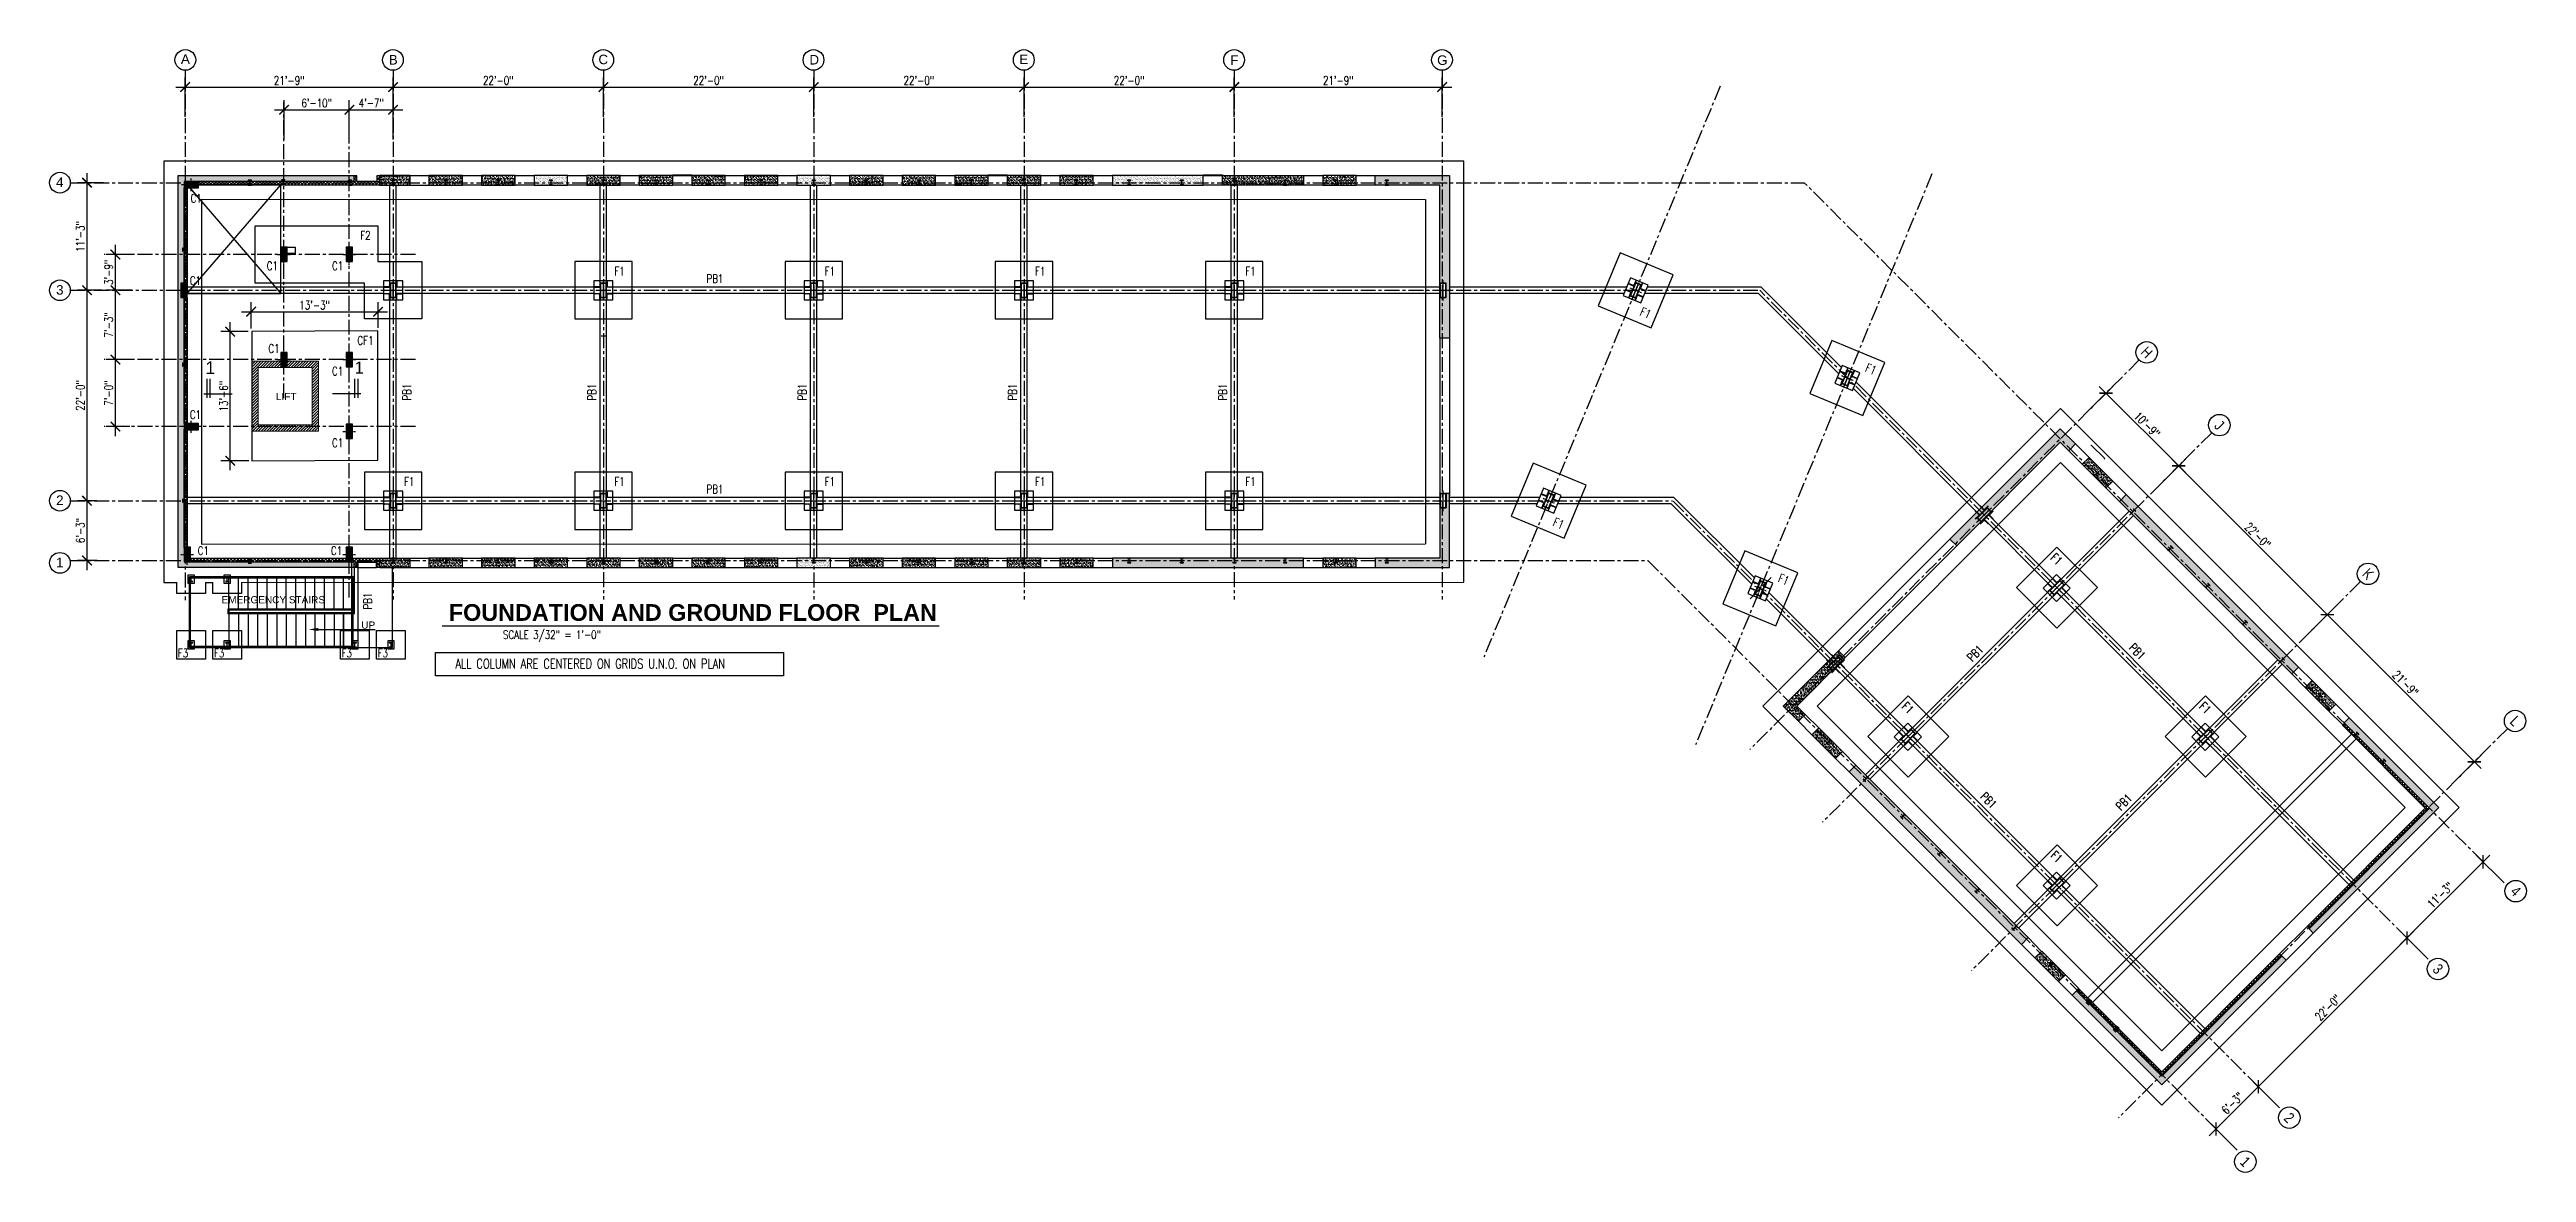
# Model space of a CAD drawing. Header units: inches. Extents: x 53231 to 57580, y 9630 to 11039.
# Drawn here: x 54471 to 57580, y 9630 to 11039 of the extents above; entities that cross this region are included whole.
import ezdxf
from ezdxf import colors
from ezdxf.entities.mleader import LeaderData, LeaderLine
from ezdxf.enums import TextEntityAlignment as Align
from ezdxf.math import Vec2, Vec3

# ---------------------------------------------------------------- set-up
doc = ezdxf.new("R2010")
doc.units = ezdxf.units.IN
doc.header["$MEASUREMENT"] = 0
for name, pattern in [('Amconstr', [9999, 9999, 0]), ('CENTER', [2, 1.25, -0.25, 0.25, -0.25]), ('DASHED', [0.75, 0.5, -0.25])]:
    doc.linetypes.add(name, pattern=pattern)
for name, color, linetype in [('A-HATCH RCC', 8, 'Continuous'), ('A-PLASTER', 1, 'Continuous'), ('A-TEXT-P', 242, 'Continuous'), ('A-WALL-BLWK', 33, 'Continuous'), ('A-WALL-RAMPED EARTH', 4, 'Continuous'), ('A-WIN', 1, 'Continuous'), ('COLUMN', 4, 'Continuous'), ('GC', 3, 'Continuous'), ('Grid line', 1, 'CENTER'), ('GT', 4, 'Continuous'), ('HATCH', 253, 'Continuous'), ('L', 2, 'Continuous'), ('L3', 3, 'Continuous'), ('L5', 5, 'Continuous'), ('N-DIM-Z', 126, 'Continuous'), ('N-NOTE-Z', 242, 'Continuous'), ('PB', 3, 'Continuous'), ('RAMP LINE', 1, 'Continuous'), ('WALL', 7, 'Continuous')]:
    doc.layers.add(name, color=color, linetype=linetype)
doc.styles.add('1by8in-1F', font='arial.ttf', dxfattribs={"height": 6})
doc.styles.add('3-32', font='simplex.shx', dxfattribs={"width": 0.75, "height": 10.6666})
doc.styles.add('ARIAL', font='arial.ttf')
doc.styles.add('dim', font='arial.ttf')
doc.styles.get("Standard").update_dxf_attribs({"font": 'arial.ttf'})
doc.dimstyles.new('3-32', dxfattribs={"dimtxt": 10.666667, "dimasz": 12, "dimexe": 12, "dimexo": 4, "dimgap": 2, "dimtad": 1, "dimdec": 4, "dimzin": 3, "dimdsep": 46, "dimlunit": 4, "dimtxsty": '3-32', "dimblk": 'ARCHTICK', "dimcen": 0.046875, "dimdle": 12, "dimclrd": 1, "dimclre": 1, "dimclrt": 2, "dimadec": 0, "dimazin": 0, "dimtfac": 0.75, "dimtdec": 4, "dimtmove": 2, "dimatfit": 3, "dimldrblk": 'ARCHTICK', "dimfxl": 1, "dimfrac": 1, "dimtolj": 1, "dimtzin": 0, "dimlwd": -1, "dimlwe": -1, "dimarcsym": 0})
pattern_1 = [(45, (54643.69, 11328.5626), (-2.12132, 2.12132), []), (135, (54643.69, 11328.5626), (-2.12132, -2.12132), [])]
pattern_2 = [(30.5, (0, 0), (0.2584454, 2.88020771), [0, -2.28, 0, -2.55, 0, -2.4375]), (0.5, (0, 0), (3.15077722, 3.87814304), [0, -1.23, 0, -2.055, 0, -0.7875]), (320.5, (-1.8312, 0.2248), (4.63742878, -0.56085233), [0, -0.75, 0, -2.7, 0, -3.525]), (310.5, (-1.8312, 0.225), (4.6360217, 0.75716824), [0, -0.375, 0, -1.77, 0, -2.025])]
pattern_3 = [(45, (0, 0), (-0.265165, 0.265165), [])]
pattern_4 = [(0, (54643.69, 11328.5626), (0, 3), []), (90, (54643.69, 11328.5626), (-3, 2e-16), [])]

msp = doc.modelspace()

# ---------------------------------------------------------------- texts
at = {"layer": 'A-TEXT-P', "color": 4, "style": 'ARIAL'}
for height, p in [(16, (54666.54259828, 10631.62521553)), (15, (54853.86555899, 10632.3868056))]:
    msp.add_text('1', height=height, dxfattribs=at).set_placement(p)
at = {"layer": 'A-TEXT-P', "style": '1by8in-1F'}
msp.add_text('LIFT', height=9, rotation=360, dxfattribs=at).set_placement((54767.9754014, 10603.51967905), align=Align.MIDDLE_CENTER)
for s, p in [('EMERGENCY STAIRS', (54751.75261148, 10348.52196563)), ('UP', (54870.96319129, 10316.76997373))]:
    msp.add_text(s, height=9, dxfattribs=at).set_placement(p, align=Align.MIDDLE_CENTER)
at = {"layer": 'A-TEXT-P', "color": 2, "attachment_point": 1, "style": '3-32'}
for s, width, insert, char_height in [('\\A1;C1', 117.5719323944, (54647.90888219, 10857.48143801), 10.6666), ('\\A1;C1', 117.5719323944, (54743.47173897, 10772.70050503), 10.6666), ('\\A1;C1', 117.5719323944, (54825.47173897, 10772.70050503), 10.6666), ('\\A1;C1', 117.5719323944, (54647.0665441, 10754.15874952), 10.6666), ('\\A1;PB1', 117.5719323944, (55295.60498923, 10756.65708181), 10.6666), ('\\A1;C1', 117.5719323944, (54745.59241084, 10669.10099608), 10.6666), ('\\A1;C1', 117.5719323944, (54825.47173897, 10640.70050503), 10.6666), ('\\A1;C1', 117.5719323944, (54647.0665441, 10586.10091307), 10.6666), ('\\A1;C1', 117.5719323944, (54825.47173897, 10550.70050503), 10.6666), ('\\A1;PB1', 117.5719323944, (55295.60498923, 10492.65708181), 10.6666), ('\\A1;C1', 117.5719323944, (54656.80733279, 10415.34387779), 10.6666), ('\\A1;C1', 117.5719323944, (54824.12403079, 10415.34387779), 10.6666), ('\\A1;SCALE 3/32" = 1\'-0"', 160.3765379094, (55040.00329359, 10309.97720241), 10.6666), ('\\A1;ALL COLUMN ARE CENTERED ON GRIDS U.N.O. ON PLAN ', 444.2119911177, (54980.54366678, 10274.2803078), 12)]:
    msp.add_mtext_dynamic_manual_height_columns(s, width=width, gutter_width=30, heights=[0], dxfattribs=dict(at, insert=insert, char_height=char_height))
at = {"layer": 'A-TEXT-P', "color": 2, "char_height": 10.6666, "attachment_point": 1, "style": '3-32'}
for insert, rotation in [((54914.04005577, 10598.50833839), 90), ((55146.3236062, 10598.50833839), 90), ((55410.3236062, 10598.50833839), 90), ((55674.3236062, 10598.50833839), 90), ((55938.3236062, 10598.50833839), 90), ((54864.84459376, 10336.2453889), 90), ((57088.10605926, 10294.87435581), 315), ((56877.03396743, 10277.51937344), 45), ((56901.42986902, 10108.19816558), 315), ((57063.71015766, 10090.84318321), 45)]:
    msp.add_mtext_dynamic_manual_height_columns('\\A1;PB1', width=117.5719323944, gutter_width=30, heights=[0], dxfattribs=dict(at, insert=insert, rotation=rotation))
at = {"layer": 'A-TEXT-P', "color": 4, "insert": (54972.10353283, 10343.06434935), "char_height": 21, "attachment_point": 1, "style": 'ARIAL'}
msp.add_mtext_dynamic_manual_height_columns('{\\fArial|b1|i0|c0|p34;FOUNDATION AND GROUND FLOOR  PLAN}', width=863.7811566335, gutter_width=30, heights=[0], dxfattribs=at)
at = {"layer": 'GT', "color": 4, "style": 'dim'}
for s, p in [('A', (54641.41342651, 11026.90888413)), ('B', (54902.3807718, 11025.9746311)), ('C', (55165.9888915, 11026.40571895)), ('D', (55430.90065501, 11026.07114558)), ('E', (55693.9888915, 11026.54456969)), ('F', (55958.34391841, 11025.52763539)), ('G', (56219.34391841, 11025.52763539)), ('4', (54483.79100196, 10872.33317336)), ('3', (54483.79100196, 10737.33317336)), ('2', (54483.79100196, 10473.33317336)), ('1', (54483.79100196, 10395.33317336))]:
    msp.add_text(s, height=12, dxfattribs=at).set_placement(p, align=Align.MIDDLE_CENTER)
at = {"layer": 'N-NOTE-Z', "color": 2, "style": 'dim', "width": 0.8}
for s, p in [('H', (57103.6272178, 10658.8458262)), ('J', (57194.84399257, 10567.62905142)), ('K', (57381.52018281, 10380.95286119)), ('L', (57566.0750527, 10196.3979913)), ('4', (57566.8520884, 9982.9216723)), ('3', (57469.27135259, 9885.3409365)), ('2', (57282.59516236, 9698.66474627)), ('1', (57227.44083343, 9643.51041733))]:
    msp.add_text(s, height=13.5, rotation=315.0000000001, dxfattribs=at).set_placement(p, align=Align.MIDDLE_CENTER)
at = {"layer": 'WALL', "color": 3, "char_height": 10.6666, "attachment_point": 5, "style": '3-32'}
for s, insert in [('\\A1;F2', (54867.44749239, 10805.81169478)), ('\\A1;F1', (55186.44749239, 10760.81169478)), ('\\A1;F1', (55450.44749239, 10760.81169478)), ('\\A1;F1', (55714.44749239, 10760.81169478)), ('\\A1;F1', (55978.44749239, 10760.81169478)), ('\\A1;CF1', (54867.44749239, 10673.81169478)), ('\\A1;F1', (54922.44749239, 10496.81169478)), ('\\A1;F1', (55186.44749239, 10496.81169478)), ('\\A1;F1', (55450.44749239, 10496.81169478)), ('\\A1;F1', (55714.44749239, 10496.81169478)), ('\\A1;F1', (55978.44749239, 10496.81169478)), ('\\A1;F3', (54638.51061483, 10281.61874899)), ('\\A1;F3', (54844.01061483, 10281.61874899))]:
    msp.add_mtext(s, dxfattribs=dict(at, insert=insert))
for insert, rotation in [((56474.67465792, 10708.30978256), 337.5), ((56757.31684691, 10637.99560453), 337.5), ((56365.32227746, 10444.30978256), 337.5), ((56990.3135765, 10399.53123885), 316.2738816367), ((56647.96446644, 10373.99560452), 337.5), ((56803.63738627, 10212.85504861), 316.2738816367), ((57176.98976674, 10212.85504861), 316.2738816367), ((56990.4903532, 10026.00208168), 316.2738816367)]:
    msp.add_mtext('\\A1;F1', dxfattribs=dict(at, insert=insert, rotation=rotation))
for insert, width in [((54683.82311483, 10281.61874899), 45.5192395675), ((54889.32687481, 10281.61874899), 15.2907393976)]:
    msp.add_mtext('\\A1;F3', dxfattribs=dict(at, insert=insert, width=width))

# ---------------------------------------------------------------- blocks, each defined once
blk = doc.blocks.new('A$C10AE6DCF')
at = {"layer": 'HATCH'}
h = blk.add_hatch(dxfattribs=at)
h.set_pattern_fill('_USER', color=1, angle=45, style=0, pattern_type=0)
h.set_pattern_definition([(45, (0, 0), (-0.70711, 0.70711), [])])
h.paths.add_polyline_path([(-4, 9), (-4, -9), (4, -9), (4, 9)])
at = {"layer": 'COLUMN'}
blk.add_lwpolyline([(-4, 9), (-4, -9), (4, -9), (4, 9), (-4, 9)], dxfattribs=at)
at = {"layer": 'Grid line'}
for p, q in [((-8, 0), (8, 0)), ((0, -13), (0, 13))]:
    blk.add_line(p, q, dxfattribs=at)
blk = doc.blocks.new('_ARCHTICK')
at = {"color": 0, "linetype": 'ByBlock', "const_width": 0.15}
blk.add_lwpolyline([(-0.5, -0.5), (0.5, 0.5)], dxfattribs=at)
blk = doc.blocks.new('*D8')
at = {"layer": 'DEFPOINTS', "color": 0, "transparency": 16777216}
for p in [(54902.2, 10991.8), (54641.2, 10950.3), (54902.2, 10950.3)]:
    blk.add_point(p, dxfattribs=at)
at = {"layer": 'N-DIM-Z', "color": 1, "transparency": 16777216}
for p, q in [((54629.2, 10991.8), (54914.2, 10991.8)), ((54641.2, 10954.3), (54641.2, 11003.8)), ((54902.2, 10954.3), (54902.2, 11003.8))]:
    blk.add_line(p, q, dxfattribs=at)
at = {"layer": 'N-DIM-Z', "color": 1, "transparency": 16777216, "xscale": 12, "yscale": 12, "zscale": 12, "rotation": 180}
blk.add_blockref('_ARCHTICK', (54641.2, 10991.8), dxfattribs=at)
at = {"layer": 'N-DIM-Z', "color": 1, "transparency": 16777216, "xscale": 12, "yscale": 12, "zscale": 12}
blk.add_blockref('_ARCHTICK', (54902.2, 10991.8), dxfattribs=at)
at = {"layer": 'N-DIM-Z', "color": 2, "transparency": 16777216, "insert": (54771.7, 11000.1), "char_height": 10.67, "attachment_point": 5, "style": '3-32'}
blk.add_mtext('\\A1;21\'-9"', dxfattribs=at)
blk = doc.blocks.new('*D9')
at = {"layer": 'DEFPOINTS', "color": 0, "transparency": 16777216}
for p in [(54517.9, 10871.8), (54542.4, 10871.8), (54540.1, 10736.8)]:
    blk.add_point(p, dxfattribs=at)
at = {"layer": 'N-DIM-Z', "color": 1, "transparency": 16777216}
for p, q in [((54517.9, 10724.8), (54517.9, 10883.8)), ((54538.4, 10871.8), (54505.9, 10871.8)), ((54536.1, 10736.8), (54505.9, 10736.8))]:
    blk.add_line(p, q, dxfattribs=at)
at = {"layer": 'N-DIM-Z', "color": 1, "transparency": 16777216, "xscale": 12, "yscale": 12, "zscale": 12}
for p, rotation in [((54517.9, 10871.8), 90), ((54517.9, 10736.8), 270)]:
    blk.add_blockref('_ARCHTICK', p, dxfattribs=dict(at, rotation=rotation))
at = {"layer": 'N-DIM-Z', "color": 2, "transparency": 16777216, "insert": (54509.5, 10804.3), "char_height": 10.67, "attachment_point": 5, "rotation": 90, "style": '3-32'}
blk.add_mtext('\\A1;11\'-3"', dxfattribs=at)
blk = doc.blocks.new('*D10')
at = {"layer": 'DEFPOINTS', "color": 0, "transparency": 16777216}
for p in [(54517.9, 10736.8), (54540.8, 10736.8), (54531.8, 10472.8)]:
    blk.add_point(p, dxfattribs=at)
at = {"layer": 'N-DIM-Z', "color": 1, "transparency": 16777216}
for p, q in [((54536.8, 10736.8), (54505.9, 10736.8)), ((54517.9, 10460.8), (54517.9, 10748.8)), ((54527.8, 10472.8), (54505.9, 10472.8))]:
    blk.add_line(p, q, dxfattribs=at)
at = {"layer": 'N-DIM-Z', "color": 1, "transparency": 16777216, "xscale": 12, "yscale": 12, "zscale": 12}
for p, rotation in [((54517.9, 10736.8), 90), ((54517.9, 10472.8), 270)]:
    blk.add_blockref('_ARCHTICK', p, dxfattribs=dict(at, rotation=rotation))
at = {"layer": 'N-DIM-Z', "color": 2, "transparency": 16777216, "insert": (54509.5, 10604.8), "char_height": 10.67, "attachment_point": 5, "rotation": 90, "style": '3-32'}
blk.add_mtext('\\A1;22\'-0"', dxfattribs=at)
blk = doc.blocks.new('*D11')
at = {"layer": 'DEFPOINTS', "color": 0, "transparency": 16777216}
for p in [(55166.2, 10991.8), (54902.2, 10950.3), (55166.2, 10950.3)]:
    blk.add_point(p, dxfattribs=at)
at = {"layer": 'N-DIM-Z', "color": 1, "transparency": 16777216}
for p, q in [((54890.2, 10991.8), (55178.2, 10991.8)), ((54902.2, 10954.3), (54902.2, 11003.8)), ((55166.2, 10954.3), (55166.2, 11003.8))]:
    blk.add_line(p, q, dxfattribs=at)
at = {"layer": 'N-DIM-Z', "color": 1, "transparency": 16777216, "xscale": 12, "yscale": 12, "zscale": 12, "rotation": 180}
blk.add_blockref('_ARCHTICK', (54902.2, 10991.8), dxfattribs=at)
at = {"layer": 'N-DIM-Z', "color": 1, "transparency": 16777216, "xscale": 12, "yscale": 12, "zscale": 12}
blk.add_blockref('_ARCHTICK', (55166.2, 10991.8), dxfattribs=at)
at = {"layer": 'N-DIM-Z', "color": 2, "transparency": 16777216, "insert": (55034.2, 11000.1), "char_height": 10.67, "attachment_point": 5, "style": '3-32'}
blk.add_mtext('\\A1;22\'-0"', dxfattribs=at)
blk = doc.blocks.new('*D12')
at = {"layer": 'DEFPOINTS', "color": 0, "transparency": 16777216}
for p in [(55430.2, 10991.8), (55166.2, 10950.3), (55430.2, 10950.3)]:
    blk.add_point(p, dxfattribs=at)
at = {"layer": 'N-DIM-Z', "color": 1, "transparency": 16777216}
for p, q in [((55154.2, 10991.8), (55442.2, 10991.8)), ((55166.2, 10954.3), (55166.2, 11003.8)), ((55430.2, 10954.3), (55430.2, 11003.8))]:
    blk.add_line(p, q, dxfattribs=at)
at = {"layer": 'N-DIM-Z', "color": 1, "transparency": 16777216, "xscale": 12, "yscale": 12, "zscale": 12, "rotation": 180}
blk.add_blockref('_ARCHTICK', (55166.2, 10991.8), dxfattribs=at)
at = {"layer": 'N-DIM-Z', "color": 1, "transparency": 16777216, "xscale": 12, "yscale": 12, "zscale": 12}
blk.add_blockref('_ARCHTICK', (55430.2, 10991.8), dxfattribs=at)
at = {"layer": 'N-DIM-Z', "color": 2, "transparency": 16777216, "insert": (55298.2, 11000.1), "char_height": 10.67, "attachment_point": 5, "style": '3-32'}
blk.add_mtext('\\A1;22\'-0"', dxfattribs=at)
blk = doc.blocks.new('*D13')
at = {"layer": 'DEFPOINTS', "color": 0, "transparency": 16777216}
for p in [(55694.2, 10991.8), (55430.2, 10950.3), (55694.2, 10950.3)]:
    blk.add_point(p, dxfattribs=at)
at = {"layer": 'N-DIM-Z', "color": 1, "transparency": 16777216}
for p, q in [((55418.2, 10991.8), (55706.2, 10991.8)), ((55430.2, 10954.3), (55430.2, 11003.8)), ((55694.2, 10954.3), (55694.2, 11003.8))]:
    blk.add_line(p, q, dxfattribs=at)
at = {"layer": 'N-DIM-Z', "color": 1, "transparency": 16777216, "xscale": 12, "yscale": 12, "zscale": 12, "rotation": 180}
blk.add_blockref('_ARCHTICK', (55430.2, 10991.8), dxfattribs=at)
at = {"layer": 'N-DIM-Z', "color": 1, "transparency": 16777216, "xscale": 12, "yscale": 12, "zscale": 12}
blk.add_blockref('_ARCHTICK', (55694.2, 10991.8), dxfattribs=at)
at = {"layer": 'N-DIM-Z', "color": 2, "transparency": 16777216, "insert": (55562.2, 11000.1), "char_height": 10.67, "attachment_point": 5, "style": '3-32'}
blk.add_mtext('\\A1;22\'-0"', dxfattribs=at)
blk = doc.blocks.new('*D14')
at = {"layer": 'DEFPOINTS', "color": 0, "transparency": 16777216}
for p in [(55958.2, 10991.8), (55694.2, 10950.3), (55958.2, 10950.3)]:
    blk.add_point(p, dxfattribs=at)
at = {"layer": 'N-DIM-Z', "color": 1, "transparency": 16777216}
for p, q in [((55682.2, 10991.8), (55970.2, 10991.8)), ((55694.2, 10954.3), (55694.2, 11003.8)), ((55958.2, 10954.3), (55958.2, 11003.8))]:
    blk.add_line(p, q, dxfattribs=at)
at = {"layer": 'N-DIM-Z', "color": 1, "transparency": 16777216, "xscale": 12, "yscale": 12, "zscale": 12, "rotation": 180}
blk.add_blockref('_ARCHTICK', (55694.2, 10991.8), dxfattribs=at)
at = {"layer": 'N-DIM-Z', "color": 1, "transparency": 16777216, "xscale": 12, "yscale": 12, "zscale": 12}
blk.add_blockref('_ARCHTICK', (55958.2, 10991.8), dxfattribs=at)
at = {"layer": 'N-DIM-Z', "color": 2, "transparency": 16777216, "insert": (55826.2, 11000.1), "char_height": 10.67, "attachment_point": 5, "style": '3-32'}
blk.add_mtext('\\A1;22\'-0"', dxfattribs=at)
blk = doc.blocks.new('*D15')
at = {"layer": 'DEFPOINTS', "color": 0, "transparency": 16777216}
for p in [(56219.2, 10991.8), (55958.2, 10950.3), (56219.2, 10950.3)]:
    blk.add_point(p, dxfattribs=at)
at = {"layer": 'N-DIM-Z', "color": 1, "transparency": 16777216}
for p, q in [((55946.2, 10991.8), (56231.2, 10991.8)), ((55958.2, 10954.3), (55958.2, 11003.8)), ((56219.2, 10954.3), (56219.2, 11003.8))]:
    blk.add_line(p, q, dxfattribs=at)
at = {"layer": 'N-DIM-Z', "color": 1, "transparency": 16777216, "xscale": 12, "yscale": 12, "zscale": 12, "rotation": 180}
blk.add_blockref('_ARCHTICK', (55958.2, 10991.8), dxfattribs=at)
at = {"layer": 'N-DIM-Z', "color": 1, "transparency": 16777216, "xscale": 12, "yscale": 12, "zscale": 12}
blk.add_blockref('_ARCHTICK', (56219.2, 10991.8), dxfattribs=at)
at = {"layer": 'N-DIM-Z', "color": 2, "transparency": 16777216, "insert": (56088.7, 11000.1), "char_height": 10.67, "attachment_point": 5, "style": '3-32'}
blk.add_mtext('\\A1;21\'-9"', dxfattribs=at)
blk = doc.blocks.new('*D16')
at = {"layer": 'DEFPOINTS', "color": 0, "transparency": 16777216}
for p in [(54517.9, 10472.8), (54534.4, 10472.8), (54534.6, 10397.8)]:
    blk.add_point(p, dxfattribs=at)
at = {"layer": 'N-DIM-Z', "color": 1, "transparency": 16777216}
for p, q in [((54517.9, 10385.8), (54517.9, 10484.8)), ((54530.4, 10472.8), (54505.9, 10472.8)), ((54530.6, 10397.8), (54505.9, 10397.8))]:
    blk.add_line(p, q, dxfattribs=at)
at = {"layer": 'N-DIM-Z', "color": 1, "transparency": 16777216, "xscale": 12, "yscale": 12, "zscale": 12}
for p, rotation in [((54517.9, 10472.8), 90), ((54517.9, 10397.8), 270)]:
    blk.add_blockref('_ARCHTICK', p, dxfattribs=dict(at, rotation=rotation))
at = {"layer": 'N-DIM-Z', "color": 2, "transparency": 16777216, "insert": (54509.5, 10435.3), "char_height": 10.67, "attachment_point": 5, "rotation": 90, "style": '3-32'}
blk.add_mtext('\\A1;6\'-3"', dxfattribs=at)
blk = doc.blocks.new('*D17')
at = {"layer": 'DEFPOINTS', "color": 0, "transparency": 16777216}
for p in [(57023.1, 10578.3), (57143.7, 10516.5), (57114.3, 10487.1)]:
    blk.add_point(p, dxfattribs=at)
at = {"layer": 'N-DIM-Z', "color": 1, "transparency": 16777216}
for p, q in [((57025.9, 10581.2), (57060.9, 10616.2)), ((57044, 10616.2), (57152.2, 10508)), ((57117.2, 10489.9), (57152.2, 10524.9))]:
    blk.add_line(p, q, dxfattribs=at)
at = {"layer": 'N-DIM-Z', "color": 1, "transparency": 16777216, "xscale": 12, "yscale": 12, "zscale": 12}
for p, rotation in [((57052.5, 10607.7), 135.0000000000711), ((57143.7, 10516.5), 315.0000000000711)]:
    blk.add_blockref('_ARCHTICK', p, dxfattribs=dict(at, rotation=rotation))
at = {"layer": 'N-DIM-Z', "color": 2, "transparency": 16777216, "insert": (57104, 10568), "char_height": 10.67, "attachment_point": 5, "rotation": 315, "style": '3-32'}
blk.add_mtext('\\A1;10\'-9"', dxfattribs=at)
blk = doc.blocks.new('*D18')
at = {"layer": 'DEFPOINTS', "color": 0, "transparency": 16777216}
for p in [(57114.3, 10487.1), (57330.4, 10329.8), (57301, 10300.4)]:
    blk.add_point(p, dxfattribs=at)
at = {"layer": 'N-DIM-Z', "color": 1, "transparency": 16777216}
for p, q in [((57117.2, 10489.9), (57152.2, 10524.9)), ((57135.2, 10524.9), (57338.8, 10321.3)), ((57303.8, 10303.3), (57338.8, 10338.3))]:
    blk.add_line(p, q, dxfattribs=at)
at = {"layer": 'N-DIM-Z', "color": 1, "transparency": 16777216, "xscale": 12, "yscale": 12, "zscale": 12}
for p, rotation in [((57143.7, 10516.5), 135.0000000000711), ((57330.4, 10329.8), 315.0000000000711)]:
    blk.add_blockref('_ARCHTICK', p, dxfattribs=dict(at, rotation=rotation))
at = {"layer": 'N-DIM-Z', "color": 2, "transparency": 16777216, "insert": (57242.9, 10429), "char_height": 10.67, "attachment_point": 5, "rotation": 315, "style": '3-32'}
blk.add_mtext('\\A1;22\'-0"', dxfattribs=at)
blk = doc.blocks.new('*D19')
at = {"layer": 'DEFPOINTS', "color": 0, "transparency": 16777216}
for p in [(57301, 10300.4), (57514.9, 10145.2), (57485.6, 10115.9)]:
    blk.add_point(p, dxfattribs=at)
at = {"layer": 'N-DIM-Z', "color": 1, "transparency": 16777216}
for p, q in [((57303.8, 10303.3), (57338.8, 10338.3)), ((57321.9, 10338.3), (57523.4, 10136.7)), ((57488.4, 10118.7), (57523.4, 10153.7))]:
    blk.add_line(p, q, dxfattribs=at)
at = {"layer": 'N-DIM-Z', "color": 1, "transparency": 16777216, "xscale": 12, "yscale": 12, "zscale": 12}
for p, rotation in [((57330.4, 10329.8), 135.0000000000711), ((57514.9, 10145.2), 315.0000000000711)]:
    blk.add_blockref('_ARCHTICK', p, dxfattribs=dict(at, rotation=rotation))
at = {"layer": 'N-DIM-Z', "color": 2, "transparency": 16777216, "insert": (57428.5, 10243.4), "char_height": 10.67, "attachment_point": 5, "rotation": 315, "style": '3-32'}
blk.add_mtext('\\A1;21\'-9"', dxfattribs=at)
blk = doc.blocks.new('*D20')
at = {"layer": 'DEFPOINTS', "color": 0, "transparency": 16777216}
for p in [(57525.8, 10019.7), (57555.2, 9990.3), (57459.7, 9894.9)]:
    blk.add_point(p, dxfattribs=at)
at = {"layer": 'N-DIM-Z', "color": 1, "transparency": 16777216}
for p, q in [((57421.9, 9915.8), (57534.3, 10028.2)), ((57552.4, 9993.2), (57517.3, 10028.2)), ((57456.9, 9897.7), (57421.9, 9932.7))]:
    blk.add_line(p, q, dxfattribs=at)
at = {"layer": 'N-DIM-Z', "color": 1, "transparency": 16777216, "xscale": 12, "yscale": 12, "zscale": 12}
for p, rotation in [((57525.8, 10019.7), 44.9999999997078), ((57430.4, 9924.2), 224.9999999997078)]:
    blk.add_blockref('_ARCHTICK', p, dxfattribs=dict(at, rotation=rotation))
at = {"layer": 'N-DIM-Z', "color": 2, "transparency": 16777216, "insert": (57472.2, 9977.9), "char_height": 10.67, "attachment_point": 5, "rotation": 45, "style": '3-32'}
blk.add_mtext('\\A1;11\'-3"', dxfattribs=at)
blk = doc.blocks.new('*D21')
at = {"layer": 'DEFPOINTS', "color": 0, "transparency": 16777216}
for p in [(57430.4, 9924.2), (57459.7, 9894.9), (57273, 9708.2)]:
    blk.add_point(p, dxfattribs=at)
at = {"layer": 'N-DIM-Z', "color": 1, "transparency": 16777216}
for p, q in [((57235.2, 9729.1), (57438.9, 9932.7)), ((57456.9, 9897.7), (57421.9, 9932.7)), ((57270.2, 9711), (57235.2, 9746))]:
    blk.add_line(p, q, dxfattribs=at)
at = {"layer": 'N-DIM-Z', "color": 1, "transparency": 16777216, "xscale": 12, "yscale": 12, "zscale": 12}
for p, rotation in [((57430.4, 9924.2), 44.9999999997078), ((57243.7, 9737.6), 224.9999999997078)]:
    blk.add_blockref('_ARCHTICK', p, dxfattribs=dict(at, rotation=rotation))
at = {"layer": 'N-DIM-Z', "color": 2, "transparency": 16777216, "insert": (57331.1, 9836.8), "char_height": 10.67, "attachment_point": 5, "rotation": 45, "style": '3-32'}
blk.add_mtext('\\A1;22\'-0"', dxfattribs=at)
blk = doc.blocks.new('*D22')
at = {"layer": 'DEFPOINTS', "color": 0, "transparency": 16777216}
for p in [(57243.7, 9737.6), (57273, 9708.2), (57220, 9655.2)]:
    blk.add_point(p, dxfattribs=at)
at = {"layer": 'N-DIM-Z', "color": 1, "transparency": 16777216}
for p, q in [((57182.2, 9676), (57252.2, 9746)), ((57270.2, 9711), (57235.2, 9746)), ((57217.2, 9658), (57182.2, 9693))]:
    blk.add_line(p, q, dxfattribs=at)
at = {"layer": 'N-DIM-Z', "color": 1, "transparency": 16777216, "xscale": 12, "yscale": 12, "zscale": 12}
for p, rotation in [((57243.7, 9737.6), 44.99999999970787), ((57190.7, 9684.5), 224.9999999997079)]:
    blk.add_blockref('_ARCHTICK', p, dxfattribs=dict(at, rotation=rotation))
at = {"layer": 'N-DIM-Z', "color": 2, "transparency": 16777216, "insert": (57211.3, 9716.9), "char_height": 10.67, "attachment_point": 5, "rotation": 45, "style": '3-32'}
blk.add_mtext('\\A1;6\'-3"', dxfattribs=at)
blk = doc.blocks.new('A$C77EE556A')
at = {"layer": 'HATCH'}
h = blk.add_hatch(dxfattribs=at)
h.set_pattern_fill('_USER', color=1, scale=0.375, angle=45, style=0, pattern_type=0)
h.set_pattern_definition(pattern_3)
h.paths.add_polyline_path([(0.5, -0.5), (0.5, -17.5), (7.5, -17.5), (7.5, -0.5)], flags=16)
h.paths.add_polyline_path([(0, 0), (0, -18), (8, -18), (8, 0)])
at = {"layer": 'COLUMN'}
blk.add_lwpolyline([(0, 0), (0, -18), (8, -18), (8, 0), (0, 0)], dxfattribs=at)
blk.add_lwpolyline([(0.5, -0.5), (0.5, -17.5), (7.5, -17.5), (7.5, -0.5)], close=True, dxfattribs=at)
at = {"layer": 'Grid line'}
for p, q in [((4, -22), (4, 4)), ((-4, -9), (12, -9))]:
    blk.add_line(p, q, dxfattribs=at)
blk = doc.blocks.new('A$C48294E53')
at = {"layer": 'COLUMN', "color": 4}
blk.add_lwpolyline([(2.2, 7.6), (3.6, 7.6, -0.414214), (3.8, 7.4), (3.8, 2.5, -0.414214), (3.6, 2.3), (2.2, 2.3, 0.414214), (2, 2.2), (2, 2), (6.2, 2), (6.2, 2.2, 0.414214), (6, 2.3), (4.4, 2.3, -0.414214), (4.2, 2.5), (4.2, 7.4, -0.414214), (4.4, 7.6), (6, 7.6, 0.414214), (6.2, 7.8), (6.2, 8), (2, 8), (2, 7.8, 0.414214)], format="xyb", close=True, dxfattribs=at)
blk = doc.blocks.new('A$C0EAF4FF9')
at = {"layer": 'Grid line'}
h = blk.add_hatch(dxfattribs=at)
h.set_pattern_fill('_USER', color=256, scale=0.25, angle=45, style=0, pattern_type=0)
h.set_pattern_definition([(45, (0, 0), (-0.176777, 0.176777), [])])
edge = h.paths.add_edge_path()
edge.add_line((2.2, 7.7), (3.6, 7.7))
edge.add_arc((3.6, 7.5), 0.188, 0, 90, ccw=False)
edge.add_line((3.8, 7.5), (3.8, 2.6))
edge.add_arc((3.6, 2.6), 0.188, -90, 0, ccw=False)
edge.add_line((3.6, 2.4), (2.2, 2.4))
edge.add_arc((2.2, 2.2), 0.187, 90, 180)
edge.add_line((2, 2.2), (2, 2.1))
edge.add_line((2, 2.1), (6.2, 2.1))
edge.add_line((6.2, 2.1), (6.2, 2.2))
edge.add_arc((6, 2.2), 0.188, 0, 90)
edge.add_line((6, 2.4), (4.4, 2.4))
edge.add_arc((4.4, 2.6), 0.188, 180, 270, ccw=False)
edge.add_line((4.2, 2.6), (4.2, 7.5))
edge.add_arc((4.4, 7.5), 0.188, 90, 180, ccw=False)
edge.add_line((4.4, 7.7), (6, 7.7))
edge.add_arc((6, 7.9), 0.187, 270, 360)
edge.add_line((6.2, 7.9), (6.2, 8.1))
edge.add_line((6.2, 8.1), (2, 8.1))
edge.add_line((2, 8.1), (2, 7.9))
edge.add_arc((2.2, 7.9), 0.188, 180, 270)
blk.add_blockref('A$C48294E53', (0, 0.1), dxfattribs=at)
blk = doc.blocks.new('A$C56BC41D7')
at = {"layer": 'HATCH'}
h = blk.add_hatch(dxfattribs=at)
h.set_pattern_fill('_USER', color=1, scale=0.375, angle=45, style=0, pattern_type=0)
h.set_pattern_definition(pattern_3)
edge = h.paths.add_edge_path()
edge.add_line((0.5, 6.8), (0.5, 0.8))
edge.add_arc((0.8, 0.8), 0.25, 180, 270)
edge.add_line((0.8, 0.5), (6.8, 0.5))
edge.add_arc((6.8, 0.2), 0.25, 0, 90, ccw=False)
edge.add_line((7, 0.2), (7, 0))
edge.add_line((7, 0), (0, 0))
edge.add_line((0, 0), (0, 7))
edge.add_line((0, 7), (0.2, 7))
edge.add_arc((0.2, 6.8), 0.25, 0, 90, ccw=False)
at = {"layer": 'COLUMN', "color": 4}
blk.add_lwpolyline([(0, 0), (0, 7), (0.2, 7, -0.414214), (0.5, 6.8), (0.5, 0.8, 0.414214), (0.8, 0.5), (6.8, 0.5, -0.414214), (7, 0.2), (7, 0)], format="xyb", close=True, dxfattribs=at)
blk = doc.blocks.new('A$C0E0D12C3')
at = {"layer": 'Grid line', "color": 4, "xscale": -1}
blk.add_blockref('A$C56BC41D7', (-4, 4), dxfattribs=at)
at = {"layer": 'Grid line'}
blk.add_blockref('A$C77EE556A', (-4, 9), dxfattribs=at)
at = {"layer": 'Grid line', "color": 4}
blk.add_blockref('A$C56BC41D7', (4, 4), dxfattribs=at)
at = {"layer": 'Grid line', "color": 4, "rotation": 180}
blk.add_blockref('A$C56BC41D7', (-4, -4), dxfattribs=at)
at = {"layer": 'Grid line', "color": 4, "xscale": -1, "rotation": 180}
blk.add_blockref('A$C56BC41D7', (4, -4), dxfattribs=at)
blk = doc.blocks.new('*D23')
at = {"layer": 'DEFPOINTS', "color": 0, "transparency": 16777216}
for p in [(54902.2, 10963.3), (54847.2, 10921.8), (54902.2, 10921.8)]:
    blk.add_point(p, dxfattribs=at)
at = {"layer": 'N-DIM-Z', "color": 1, "transparency": 16777216}
for p, q in [((54835.2, 10963.3), (54914.2, 10963.3)), ((54847.2, 10925.8), (54847.2, 10975.3)), ((54902.2, 10925.8), (54902.2, 10975.3))]:
    blk.add_line(p, q, dxfattribs=at)
at = {"layer": 'N-DIM-Z', "color": 1, "transparency": 16777216, "xscale": 12, "yscale": 12, "zscale": 12, "rotation": 180}
blk.add_blockref('_ARCHTICK', (54847.2, 10963.3), dxfattribs=at)
at = {"layer": 'N-DIM-Z', "color": 1, "transparency": 16777216, "xscale": 12, "yscale": 12, "zscale": 12}
blk.add_blockref('_ARCHTICK', (54902.2, 10963.3), dxfattribs=at)
at = {"layer": 'N-DIM-Z', "color": 2, "transparency": 16777216, "insert": (54874.7, 10971.7), "char_height": 10.67, "attachment_point": 5, "style": '3-32'}
blk.add_mtext('\\A1;4\'-7"', dxfattribs=at)
blk = doc.blocks.new('*D24')
at = {"layer": 'DEFPOINTS', "color": 0, "transparency": 16777216}
for p in [(54847.2, 10963.3), (54765.2, 10921.8), (54847.2, 10921.8)]:
    blk.add_point(p, dxfattribs=at)
at = {"layer": 'N-DIM-Z', "color": 1, "transparency": 16777216}
for p, q in [((54753.2, 10963.3), (54859.2, 10963.3)), ((54765.2, 10925.8), (54765.2, 10975.3)), ((54847.2, 10925.8), (54847.2, 10975.3))]:
    blk.add_line(p, q, dxfattribs=at)
at = {"layer": 'N-DIM-Z', "color": 1, "transparency": 16777216, "xscale": 12, "yscale": 12, "zscale": 12, "rotation": 180}
blk.add_blockref('_ARCHTICK', (54765.2, 10963.3), dxfattribs=at)
at = {"layer": 'N-DIM-Z', "color": 1, "transparency": 16777216, "xscale": 12, "yscale": 12, "zscale": 12}
blk.add_blockref('_ARCHTICK', (54847.2, 10963.3), dxfattribs=at)
at = {"layer": 'N-DIM-Z', "color": 2, "transparency": 16777216, "insert": (54806.2, 10971.7), "char_height": 10.67, "attachment_point": 5, "style": '3-32'}
blk.add_mtext('\\A1;6\'-10"', dxfattribs=at)
blk = doc.blocks.new('*D25')
at = {"layer": 'DEFPOINTS', "color": 0, "transparency": 16777216}
for p in [(54553.5, 10781.8), (54578, 10781.8), (54575.7, 10736.8)]:
    blk.add_point(p, dxfattribs=at)
at = {"layer": 'N-DIM-Z', "color": 1, "transparency": 16777216}
for p, q in [((54553.5, 10724.8), (54553.5, 10793.8)), ((54574, 10781.8), (54541.5, 10781.8)), ((54571.7, 10736.8), (54541.5, 10736.8))]:
    blk.add_line(p, q, dxfattribs=at)
at = {"layer": 'N-DIM-Z', "color": 1, "transparency": 16777216, "xscale": 12, "yscale": 12, "zscale": 12}
for p, rotation in [((54553.5, 10781.8), 90), ((54553.5, 10736.8), 270)]:
    blk.add_blockref('_ARCHTICK', p, dxfattribs=dict(at, rotation=rotation))
at = {"layer": 'N-DIM-Z', "color": 2, "transparency": 16777216, "insert": (54545.1, 10759.3), "char_height": 10.67, "attachment_point": 5, "rotation": 90, "style": '3-32'}
blk.add_mtext('\\A1;3\'-9"', dxfattribs=at)
blk = doc.blocks.new('*D26')
at = {"layer": 'DEFPOINTS', "color": 0, "transparency": 16777216}
for p in [(54553.5, 10736.8), (54578, 10736.8), (54575.7, 10649.8)]:
    blk.add_point(p, dxfattribs=at)
at = {"layer": 'N-DIM-Z', "color": 1, "transparency": 16777216}
for p, q in [((54574, 10736.8), (54541.5, 10736.8)), ((54553.5, 10637.8), (54553.5, 10748.8)), ((54571.7, 10649.8), (54541.5, 10649.8))]:
    blk.add_line(p, q, dxfattribs=at)
at = {"layer": 'N-DIM-Z', "color": 1, "transparency": 16777216, "xscale": 12, "yscale": 12, "zscale": 12}
for p, rotation in [((54553.5, 10736.8), 90), ((54553.5, 10649.8), 270)]:
    blk.add_blockref('_ARCHTICK', p, dxfattribs=dict(at, rotation=rotation))
at = {"layer": 'N-DIM-Z', "color": 2, "transparency": 16777216, "insert": (54545.1, 10693.3), "char_height": 10.67, "attachment_point": 5, "rotation": 90, "style": '3-32'}
blk.add_mtext('\\A1;7\'-3"', dxfattribs=at)
blk = doc.blocks.new('*D27')
at = {"layer": 'DEFPOINTS', "color": 0, "transparency": 16777216}
for p in [(54553.5, 10649.8), (54578, 10649.8), (54575.7, 10565.8)]:
    blk.add_point(p, dxfattribs=at)
at = {"layer": 'N-DIM-Z', "color": 1, "transparency": 16777216}
for p, q in [((54574, 10649.8), (54541.5, 10649.8)), ((54553.5, 10553.8), (54553.5, 10661.8)), ((54571.7, 10565.8), (54541.5, 10565.8))]:
    blk.add_line(p, q, dxfattribs=at)
at = {"layer": 'N-DIM-Z', "color": 1, "transparency": 16777216, "xscale": 12, "yscale": 12, "zscale": 12}
for p, rotation in [((54553.5, 10649.8), 90), ((54553.5, 10565.8), 270)]:
    blk.add_blockref('_ARCHTICK', p, dxfattribs=dict(at, rotation=rotation))
at = {"layer": 'N-DIM-Z', "color": 2, "transparency": 16777216, "insert": (54545.1, 10607.8), "char_height": 10.67, "attachment_point": 5, "rotation": 90, "style": '3-32'}
blk.add_mtext('\\A1;7\'-0"', dxfattribs=at)
blk = doc.blocks.new('A$C76A7568D')
at = {"layer": 'L3'}
blk.add_line((0, 3.9), (0, -31.9), dxfattribs=at)
at = {"layer": 'L5', "color": 6}
for p, q in [((-18.6, 0), (5, 0)), ((-18.6, -4), (5, -4))]:
    blk.add_line(p, q, dxfattribs=at)
blk = doc.blocks.new('*D118')
at = {"layer": 'DEFPOINTS', "color": 0, "transparency": 16777216}
for p in [(54697.7, 10684.9), (54724, 10684.9), (54724.9, 10522.9)]:
    blk.add_point(p, dxfattribs=at)
at = {"layer": 'N-DIM-Z', "color": 1, "transparency": 16777216}
for p, q in [((54697.7, 10510.9), (54697.7, 10696.9)), ((54720, 10684.9), (54685.7, 10684.9)), ((54720.9, 10522.9), (54685.7, 10522.9))]:
    blk.add_line(p, q, dxfattribs=at)
at = {"layer": 'N-DIM-Z', "color": 1, "transparency": 16777216, "xscale": 12, "yscale": 12, "zscale": 12}
for p, rotation in [((54697.7, 10684.9), 90), ((54697.7, 10522.9), 270)]:
    blk.add_blockref('_ARCHTICK', p, dxfattribs=dict(at, rotation=rotation))
at = {"layer": 'N-DIM-Z', "color": 2, "transparency": 16777216, "insert": (54689.4, 10603.9), "char_height": 10.67, "attachment_point": 5, "rotation": 90, "style": '3-32'}
blk.add_mtext('\\A1;13\'-6"', dxfattribs=at)
blk = doc.blocks.new('*D119')
at = {"layer": 'DEFPOINTS', "color": 0, "transparency": 16777216}
for p in [(54883.2, 10709.9), (54724, 10684.9), (54883.2, 10685.8)]:
    blk.add_point(p, dxfattribs=at)
at = {"layer": 'N-DIM-Z', "color": 1, "transparency": 16777216}
for p, q in [((54712, 10709.9), (54895.2, 10709.9)), ((54724, 10688.9), (54724, 10721.9)), ((54883.2, 10689.8), (54883.2, 10721.9))]:
    blk.add_line(p, q, dxfattribs=at)
at = {"layer": 'N-DIM-Z', "color": 1, "transparency": 16777216, "xscale": 12, "yscale": 12, "zscale": 12, "rotation": 180}
blk.add_blockref('_ARCHTICK', (54724, 10709.9), dxfattribs=at)
at = {"layer": 'N-DIM-Z', "color": 1, "transparency": 16777216, "xscale": 12, "yscale": 12, "zscale": 12}
blk.add_blockref('_ARCHTICK', (54883.2, 10709.9), dxfattribs=at)
at = {"layer": 'N-DIM-Z', "color": 2, "transparency": 16777216, "insert": (54803.6, 10718.2), "char_height": 10.67, "attachment_point": 5, "style": '3-32'}
blk.add_mtext('\\A1;13\'-3"', dxfattribs=at)

# ---------------------------------------------------------------- dimensions: what is measured, and where the dimension line sits
at = {"layer": 'N-DIM-Z'}
for base, p1, p2, angle, picture, middle in [((54902.19013095, 10991.79055706), (54641.19013095, 10950.28136439), (54902.19013095, 10950.28136439), 180, '*D8', (54771.69013095, 11000.13972373)), ((54847.19013095, 10963.3223929), (54765.19013095, 10921.81320022), (54847.19013095, 10921.81320022), 180, '*D24', (54806.19013095, 10971.67155956)), ((54902.19013095, 10963.3223929), (54847.19013095, 10921.81320022), (54902.19013095, 10921.81320022), 180, '*D23', (54874.69013095, 10971.67155956)), ((55166.19013095, 10991.79055706), (54902.19013095, 10950.28136439), (55166.19013095, 10950.28136439), 180, '*D11', (55034.19013095, 11000.13972373)), ((55430.19013095, 10991.79055706), (55166.19013095, 10950.28136439), (55430.19013095, 10950.28136439), 180, '*D12', (55298.19013095, 11000.13972373)), ((55694.19013095, 10991.79055706), (55430.19013095, 10950.28136439), (55694.19013095, 10950.28136439), 180, '*D13', (55562.19013095, 11000.13972373)), ((55958.19013095, 10991.79055706), (55694.19013095, 10950.28136439), (55958.19013095, 10950.28136439), 180, '*D14', (55826.19013095, 11000.13972373)), ((56219.19013095, 10991.79055706), (55958.19013095, 10950.28136439), (56219.19013095, 10950.28136439), 180, '*D15', (56088.69013095, 11000.13972373)), ((54517.85257753, 10871.79055706), (54540.05096039, 10736.79055706), (54542.38131092, 10871.79055706), 90, '*D9', (54509.50341086, 10804.29055706)), ((54553.46023249, 10781.79055706), (54575.65861535, 10736.79055706), (54577.98896588, 10781.79055706), 90, '*D25', (54545.11106582, 10759.29055706)), ((54517.85257753, 10736.79055706), (54531.78211605, 10472.79055706), (54540.78829647, 10736.79055706), 90, '*D10', (54509.50341086, 10604.79055706)), ((54553.46023249, 10736.79055706), (54575.65861535, 10649.79055706), (54577.98896588, 10736.79055706), 90, '*D26', (54545.11106582, 10693.29055706)), ((54697.71809199, 10684.91306611), (54724.86440688, 10522.91798651), (54723.97161363, 10684.91306611), 90, '*D118', (54689.36892532, 10603.91552631)), ((54553.46023249, 10649.79055706), (54575.65861535, 10565.79055706), (54577.98896588, 10649.79055706), 90, '*D27', (54545.11106582, 10607.79055706)), ((57143.67388162, 10516.45894048), (57023.10567523, 10578.32428363), (57114.32245, 10487.10750885), 135.0000000001, '*D17', (57103.96924661, 10567.97108023)), ((57330.35007186, 10329.78275024), (57114.32245, 10487.10750885), (57300.99864023, 10300.43131862), 135.0000000001, '*D18', (57242.91572911, 10429.02459773)), ((54517.85257753, 10472.79055706), (54534.5611476, 10397.79055706), (54534.4474567, 10472.79055706), 90, '*D16', (54509.50341086, 10435.29055706)), ((57514.90494175, 10145.22788035), (57300.99864023, 10300.43131862), (57485.55351012, 10115.87644873), 135.0000000001, '*D19', (57428.53125917, 10243.40906767)), ((57525.83339488, 10019.69772513), (57459.72541105, 9894.88687805), (57555.18482651, 9990.34629351), 224.9999999997, '*D20', (57472.19993479, 9977.87176977)), ((57430.37397942, 9924.23830967), (57273.04922081, 9708.21068781), (57459.72541105, 9894.88687805), 224.9999999997, '*D21', (57331.13213194, 9836.80396692)), ((57243.69778919, 9737.56211944), (57220.01621222, 9655.17767922), (57273.04922081, 9708.21068781), 224.9999999997, '*D22', (57211.27753253, 9716.94936751))]:
    dim = msp.add_linear_dim(base=base, p1=p1, p2=p2, angle=angle, dimstyle='3-32', dxfattribs=at)
    dim.commit()
    dim.dimension.update_dxf_attribs({"geometry": picture, "text_midpoint": middle})
dim = msp.add_linear_dim(base=(54883.19013095, 10709.85940636), p1=(54723.97161363, 10684.91306611), p2=(54883.19013095, 10685.79055706), dimstyle='3-32', override={"dimdec": 0}, dxfattribs=at)
dim.commit()
dim.dimension.update_dxf_attribs({"geometry": '*D119', "text_midpoint": (54803.58087229, 10718.20857303)})

# ---------------------------------------------------------------- hatches: boundary and pattern name
at = {"layer": 'A-HATCH RCC'}
h = msp.add_hatch(dxfattribs=at)
h.set_pattern_fill('AR-SAND,_O', color=8, scale=1.5, angle=353, double=1)
h.set_pattern_definition(pattern_2)
h.paths.add_polyline_path([(54852.69013095, 10396.29055706), (54852.69013095, 10388.79055706), (54632.19013095, 10388.79055706), (54632.19013095, 10880.79055706), (54852.69013095, 10880.79055706), (54852.69013095, 10873.29055706), (54639.69013095, 10873.29055706), (54639.69013095, 10745.79055706), (54635.69013095, 10745.79055706), (54635.69013095, 10727.79055706), (54639.69013095, 10727.79055706), (54639.69013095, 10396.29055706)])
h = msp.add_hatch(dxfattribs=at)
h.set_pattern_fill('_USER,_O', color=256, scale=3, angle=45, double=1, pattern_type=0)
h.set_pattern_definition(pattern_1)
h.paths.add_polyline_path([(54643.69013095, 10865.29055706), (54641.19013095, 10865.29055706), (54641.19013095, 10781.79055706), (54643.69013095, 10781.79055706)])
h.paths.add_polyline_path([(54641.19013095, 10745.79055706), (54643.69013095, 10745.79055706), (54643.69013095, 10781.79055706), (54641.19013095, 10781.79055706)])
h.paths.add_polyline_path([(54641.19013095, 10781.79055706), (54639.69013095, 10781.79055706), (54639.69013095, 10745.79055706), (54641.19013095, 10745.79055706)])
h.paths.add_polyline_path([(54641.19013095, 10865.29055706), (54639.69013095, 10865.29055706), (54639.69013095, 10781.79055706), (54641.19013095, 10781.79055706)])
h = msp.add_hatch(dxfattribs=at)
h.set_pattern_fill('_USER,_O', color=256, scale=3, angle=45, double=1, pattern_type=0)
h.set_pattern_definition(pattern_1)
h.paths.add_polyline_path([(54885.69013095, 10880.29055706), (54881.69013095, 10880.29055706), (54881.69013095, 10873.29055706), (54866.19013095, 10873.29055706), (54866.19013095, 10871.79055706), (54885.69013095, 10871.79055706)])
h.paths.add_polyline_path([(54885.69013095, 10871.79055706), (54866.19013095, 10871.79055706), (54866.19013095, 10869.29055706), (54885.69013095, 10869.29055706)])
h.paths.add_polyline_path([(54866.19013095, 10871.79055706), (54857.19013095, 10871.79055706), (54857.19013095, 10869.29055706), (54866.19013095, 10869.29055706)])
h.paths.add_polyline_path([(54866.19013095, 10873.29055706), (54857.19013095, 10873.29055706), (54857.19013095, 10871.79055706), (54866.19013095, 10871.79055706)])
h.paths.add_polyline_path([(54856.69013095, 10880.29055706), (54852.69013095, 10880.29055706), (54852.69013095, 10873.29055706), (54746.19013095, 10873.29055706), (54746.19013095, 10871.79055706), (54857.19013095, 10871.79055706), (54857.19013095, 10873.29055706), (54856.69013095, 10873.29055706)])
h.paths.add_polyline_path([(54857.19013095, 10871.79055706), (54746.19013095, 10871.79055706), (54746.19013095, 10869.29055706), (54857.19013095, 10869.29055706)])
h.paths.add_polyline_path([(54746.19013095, 10871.79055706), (54732.68227286, 10871.79055706), (54732.68227286, 10869.29055706), (54746.19013095, 10869.29055706)])
h.paths.add_polyline_path([(54746.19013095, 10873.29055706), (54732.68227286, 10873.29055706), (54732.68227286, 10871.79055706), (54746.19013095, 10871.79055706)])
h.paths.add_polyline_path([(54732.68227286, 10871.79055706), (54657.69013095, 10871.79055706), (54657.69013095, 10869.29055706), (54661.69013095, 10869.29055706), (54732.68227286, 10869.29055706)])
h.paths.add_polyline_path([(54732.68227286, 10873.29055706), (54657.69013095, 10873.29055706), (54657.69013095, 10871.79055706), (54732.68227286, 10871.79055706)])
h = msp.add_hatch(dxfattribs=at)
h.set_pattern_fill('AR-SAND,_O', color=8, scale=1.5, angle=353, double=1)
h.set_pattern_definition(pattern_2)
h.paths.add_polyline_path([(54923.19013095, 10868.79055706), (54923.19013095, 10880.79055706), (54885.69013095, 10880.79055706), (54885.69013095, 10868.79055706)])
h = msp.add_hatch(dxfattribs=at)
h.set_pattern_fill('AR-SAND,_O', color=8, scale=1.5, angle=353, double=1)
h.set_pattern_definition(pattern_2)
h.paths.add_polyline_path([(54989.19013095, 10868.79055706), (54989.19013095, 10880.79055706), (54947.19013095, 10880.79055706), (54947.19013095, 10868.79055706)])
h = msp.add_hatch(dxfattribs=at)
h.set_pattern_fill('AR-SAND,_O', color=8, scale=1.5, angle=353, double=1)
h.set_pattern_definition(pattern_2)
h.paths.add_polyline_path([(55055.19013095, 10868.79055706), (55055.19013095, 10880.79055706), (55013.19013095, 10880.79055706), (55013.19013095, 10868.79055706)])
h = msp.add_hatch(dxfattribs=at)
h.set_pattern_fill('AR-SAND,_O', color=8, scale=1.5, angle=353, double=1)
h.set_pattern_definition(pattern_2)
h.paths.add_polyline_path([(55121.19013095, 10868.79055706), (55121.19013095, 10880.79055706), (55079.19013095, 10880.79055706), (55079.19013095, 10868.79055706)])
h = msp.add_hatch(dxfattribs=at)
h.set_pattern_fill('AR-SAND,_O', color=8, scale=1.5, angle=353, double=1)
h.set_pattern_definition(pattern_2)
h.paths.add_polyline_path([(55187.19013095, 10868.79055706), (55187.19013095, 10880.79055706), (55145.19013095, 10880.79055706), (55145.19013095, 10868.79055706)])
h = msp.add_hatch(dxfattribs=at)
h.set_pattern_fill('AR-SAND,_O', color=8, scale=1.5, angle=353, double=1)
h.set_pattern_definition(pattern_2)
h.paths.add_polyline_path([(55253.19013095, 10868.79055706), (55253.19013095, 10880.79055706), (55211.19013095, 10880.79055706), (55211.19013095, 10868.79055706)])
h = msp.add_hatch(dxfattribs=at)
h.set_pattern_fill('AR-SAND,_O', color=8, scale=1.5, angle=353, double=1)
h.set_pattern_definition(pattern_2)
h.paths.add_polyline_path([(55319.19013095, 10868.79055706), (55319.19013095, 10880.79055706), (55277.19013095, 10880.79055706), (55277.19013095, 10868.79055706)])
h = msp.add_hatch(dxfattribs=at)
h.set_pattern_fill('AR-SAND,_O', color=8, scale=1.5, angle=353, double=1)
h.set_pattern_definition(pattern_2)
h.paths.add_polyline_path([(55385.19013095, 10868.79055706), (55385.19013095, 10880.79055706), (55343.19013095, 10880.79055706), (55343.19013095, 10868.79055706)])
h = msp.add_hatch(dxfattribs=at)
h.set_pattern_fill('AR-SAND,_O', color=8, scale=1.5, angle=353, double=1)
h.set_pattern_definition(pattern_2)
h.paths.add_polyline_path([(55451.19013095, 10868.79055706), (55451.19013095, 10880.79055706), (55409.19013095, 10880.79055706), (55409.19013095, 10868.79055706)])
h = msp.add_hatch(dxfattribs=at)
h.set_pattern_fill('AR-SAND,_O', color=8, scale=1.5, angle=353, double=1)
h.set_pattern_definition(pattern_2)
h.paths.add_polyline_path([(55517.19013095, 10868.79055706), (55517.19013095, 10880.79055706), (55475.19013095, 10880.79055706), (55475.19013095, 10868.79055706)])
h = msp.add_hatch(dxfattribs=at)
h.set_pattern_fill('AR-SAND,_O', color=8, scale=1.5, angle=353, double=1)
h.set_pattern_definition(pattern_2)
h.paths.add_polyline_path([(55583.19013095, 10868.79055706), (55583.19013095, 10880.79055706), (55541.19013095, 10880.79055706), (55541.19013095, 10868.79055706)])
h = msp.add_hatch(dxfattribs=at)
h.set_pattern_fill('AR-SAND,_O', color=8, scale=1.5, angle=353, double=1)
h.set_pattern_definition(pattern_2)
h.paths.add_polyline_path([(55649.19013095, 10868.79055706), (55649.19013095, 10880.79055706), (55607.19013095, 10880.79055706), (55607.19013095, 10868.79055706)])
h = msp.add_hatch(dxfattribs=at)
h.set_pattern_fill('AR-SAND,_O', color=8, scale=1.5, angle=353, double=1)
h.set_pattern_definition(pattern_2)
h.paths.add_polyline_path([(55715.19013095, 10868.79055706), (55715.19013095, 10880.79055706), (55673.19013095, 10880.79055706), (55673.19013095, 10868.79055706)])
h = msp.add_hatch(dxfattribs=at)
h.set_pattern_fill('AR-SAND,_O', color=8, scale=1.5, angle=353, double=1)
h.set_pattern_definition(pattern_2)
h.paths.add_polyline_path([(55781.19013095, 10868.79055706), (55781.19013095, 10880.79055706), (55739.19013095, 10880.79055706), (55739.19013095, 10868.79055706)])
h = msp.add_hatch(dxfattribs=at)
h.set_pattern_fill('AR-SAND,_O', color=8, scale=1.5, angle=353, double=1)
h.set_pattern_definition(pattern_2)
h.paths.add_polyline_path([(55919.19013095, 10875.79055706), (55919.19013095, 10880.79055706), (55805.19013095, 10880.79055706), (55805.19013095, 10868.79055706), (55919.19013095, 10868.79055706)])
h = msp.add_hatch(dxfattribs=at)
h.set_pattern_fill('AR-SAND,_O', color=8, scale=1.5, angle=353, double=1)
h.set_pattern_definition(pattern_2)
h.paths.add_polyline_path([(55943.19013095, 10880.79055706), (56045.19013095, 10880.79055706), (56045.19013095, 10868.79055706), (55943.19013095, 10868.79055706), (55943.19013095, 10875.79055706)])
h = msp.add_hatch(dxfattribs=at)
h.set_pattern_fill('AR-SAND,_O', color=8, scale=1.5, angle=353, double=1)
h.set_pattern_definition(pattern_2)
h.paths.add_polyline_path([(56111.19013095, 10868.79055706), (56111.19013095, 10880.79055706), (56069.19013095, 10880.79055706), (56069.19013095, 10868.79055706)])
h = msp.add_hatch(dxfattribs=at)
h.set_pattern_fill('AR-SAND,_O', color=8, scale=1.5, angle=353, double=1)
h.set_pattern_definition(pattern_2)
h.paths.add_polyline_path([(56216.19013095, 10727.79055706), (56224.19013095, 10727.79055706), (56224.19013095, 10745.79055706), (56216.19013095, 10745.79055706), (56216.19013095, 10868.79055706), (56135.19013095, 10868.79055706), (56135.19013095, 10880.79055706), (56228.19013095, 10880.79055706), (56228.19013095, 10676.79055706), (56216.19013095, 10676.79055706)])
h = msp.add_hatch(dxfattribs=at)
h.set_pattern_fill('_USER,_O', color=256, scale=3, angle=45, double=1, pattern_type=0)
h.set_pattern_definition(pattern_1)
h.paths.add_polyline_path([(54643.69013095, 10569.79055706), (54639.69013095, 10569.79055706), (54639.69013095, 10727.79055706), (54643.69013095, 10727.79055706)])
h = msp.add_hatch(dxfattribs=at)
h.set_pattern_fill('_USER,_O', color=256, scale=3, angle=45, double=1, pattern_type=0)
h.set_pattern_definition(pattern_1)
h.paths.add_polyline_path([(54643.69013095, 10414.29055706), (54639.69013095, 10414.29055706), (54639.69013095, 10561.79055706), (54643.69013095, 10561.79055706)])
h = msp.add_hatch(dxfattribs=at)
h.set_pattern_fill('AR-SAND,_O', color=8, scale=1.5, angle=353, double=1)
h.set_pattern_definition(pattern_2)
h.paths.add_polyline_path([(56995.15625581, 10563.10278627), (56856.5633267, 10424.50985716), (56865.04860807, 10416.02457578), (56995.15625581, 10546.13222352), (57005.76285752, 10535.5256218), (57014.2481389, 10544.01090318)])
h = msp.add_hatch(dxfattribs=at)
h.set_pattern_fill('AR-SAND,_O', color=8, scale=1.5, angle=353, double=1)
h.set_pattern_definition(pattern_2)
h.paths.add_polyline_path([(57052.43190508, 10488.85657424), (57060.91718646, 10497.34185562), (57031.21870165, 10527.04034043), (57022.73342027, 10518.55505905)])
h = msp.add_hatch(dxfattribs=at)
h.set_pattern_fill('AR-SAND,_O', color=8, scale=1.5, angle=353, double=1)
h.set_pattern_definition(pattern_2)
h.paths.add_polyline_path([(56224.19013095, 10481.79055706), (56224.19013095, 10463.79055706), (56216.19013095, 10463.79055706), (56216.19013095, 10400.79055706), (56135.19013095, 10400.79055706), (56135.19013095, 10388.79055706), (56228.19013095, 10388.79055706), (56228.19013095, 10481.79055706)])
h = msp.add_hatch(dxfattribs=at)
h.set_pattern_fill('AR-SAND,_O', color=8, scale=1.5, angle=353, double=1)
h.set_pattern_definition(pattern_2)
h.paths.add_polyline_path([(57285.77714287, 10255.51133645), (57294.26242425, 10263.99661783), (57077.88774921, 10480.37129287), (57069.40246783, 10471.88601149)])
h = msp.add_hatch(dxfattribs=at)
h.set_pattern_fill('_USER,_O', color=256, scale=3, angle=45, double=1, pattern_type=0)
h.set_pattern_definition(pattern_1)
edge = h.paths.add_edge_path()
edge.add_line((54647.69013095, 10396.29055706), (54843.19013095, 10396.29055706))
edge.add_line((54843.19013095, 10396.29055706), (54843.19013095, 10400.29055706))
edge.add_line((54843.19013095, 10400.29055706), (54647.69013095, 10400.29055706))
edge.add_line((54647.69013095, 10400.29055706), (54647.69013095, 10396.29055706))
edge.add_line((54647.69013095, 10396.29055706), (54843.19013095, 10396.29055706))
h = msp.add_hatch(dxfattribs=at)
h.set_pattern_fill('_USER,_O', color=256, scale=3, angle=45, double=1, pattern_type=0)
h.set_pattern_definition(pattern_1)
edge = h.paths.add_edge_path()
edge.add_line((54885.69013095, 10389.29055706), (54885.69013095, 10400.29055706))
edge.add_line((54885.69013095, 10400.29055706), (54851.19013095, 10400.29055706))
edge.add_line((54851.19013095, 10400.29055706), (54851.19013095, 10396.29055706))
edge.add_line((54851.19013095, 10396.29055706), (54852.69013095, 10396.29055706))
edge.add_line((54852.69013095, 10396.29055706), (54852.69013095, 10389.29055706))
edge.add_line((54852.69013095, 10389.29055706), (54856.69013095, 10389.29055706))
edge.add_line((54856.69013095, 10389.29055706), (54856.69013095, 10396.29055706))
edge.add_line((54856.69013095, 10396.29055706), (54881.69013095, 10396.29055706))
edge.add_line((54881.69013095, 10396.29055706), (54881.69013095, 10389.29055706))
edge.add_line((54881.69013095, 10389.29055706), (54885.6911703, 10389.29055706))
edge.add_line((54885.6911703, 10389.29055706), (54885.6911703, 10400.29055706))
h = msp.add_hatch(dxfattribs=at)
h.set_pattern_fill('AR-SAND,_O', color=8, scale=1.5, angle=353, double=1)
h.set_pattern_definition(pattern_2)
h.paths.add_polyline_path([(54923.19013095, 10388.79055706), (54923.19013095, 10393.79055706), (54923.19013095, 10400.79055706), (54905.19013095, 10400.79055706, -0.4142135624), (54904.69013095, 10400.29055706), (54902.44013095, 10400.29055706), (54902.44013095, 10395.29055706), (54904.69013095, 10395.29055706, -0.4142135624), (54905.19013095, 10394.79055706), (54899.19013095, 10394.79055706, -0.4142135624), (54899.69013095, 10395.29055706), (54901.94013095, 10395.29055706), (54901.94013095, 10400.29055706), (54899.69013095, 10400.29055706, -0.4142135624), (54899.19013095, 10400.79055706), (54885.69013095, 10400.79055706), (54885.69013095, 10388.79055706)])
h = msp.add_hatch(dxfattribs=at)
h.set_pattern_fill('AR-SAND,_O', color=8, scale=1.5, angle=353, double=1)
h.set_pattern_definition(pattern_2)
h.paths.add_polyline_path([(54989.19013095, 10388.79055706), (54989.19013095, 10400.79055706), (54947.19013095, 10400.79055706), (54947.19013095, 10388.79055706)])
h = msp.add_hatch(dxfattribs=at)
h.set_pattern_fill('AR-SAND,_O', color=8, scale=1.5, angle=353, double=1)
h.set_pattern_definition(pattern_2)
h.paths.add_polyline_path([(55055.19013095, 10388.79055706), (55055.19013095, 10400.79055706), (55013.19013095, 10400.79055706), (55013.19013095, 10388.79055706)])
h = msp.add_hatch(dxfattribs=at)
h.set_pattern_fill('AR-SAND,_O', color=8, scale=1.5, angle=353, double=1)
h.set_pattern_definition(pattern_2)
h.paths.add_polyline_path([(55121.19013095, 10388.79055706), (55121.19013095, 10400.79055706), (55079.19013095, 10400.79055706), (55079.19013095, 10388.79055706)])
h = msp.add_hatch(dxfattribs=at)
h.set_pattern_fill('AR-SAND,_O', color=8, scale=1.5, angle=353, double=1)
h.set_pattern_definition(pattern_2)
h.paths.add_polyline_path([(55187.19013095, 10388.79055706), (55187.19013095, 10400.79055706), (55145.19013095, 10400.79055706), (55145.19013095, 10388.79055706)])
h = msp.add_hatch(dxfattribs=at)
h.set_pattern_fill('AR-SAND,_O', color=8, scale=1.5, angle=353, double=1)
h.set_pattern_definition(pattern_2)
h.paths.add_polyline_path([(55253.19013095, 10388.79055706), (55253.19013095, 10400.79055706), (55211.19013095, 10400.79055706), (55211.19013095, 10388.79055706)])
h = msp.add_hatch(dxfattribs=at)
h.set_pattern_fill('AR-SAND,_O', color=8, scale=1.5, angle=353, double=1)
h.set_pattern_definition(pattern_2)
h.paths.add_polyline_path([(55319.19013095, 10388.79055706), (55319.19013095, 10400.79055706), (55277.19013095, 10400.79055706), (55277.19013095, 10388.79055706)])
h = msp.add_hatch(dxfattribs=at)
h.set_pattern_fill('AR-SAND,_O', color=8, scale=1.5, angle=353, double=1)
h.set_pattern_definition(pattern_2)
h.paths.add_polyline_path([(55385.19013095, 10388.79055706), (55385.19013095, 10400.79055706), (55343.19013095, 10400.79055706), (55343.19013095, 10388.79055706)])
h = msp.add_hatch(dxfattribs=at)
h.set_pattern_fill('AR-SAND,_O', color=8, scale=1.5, angle=353, double=1)
h.set_pattern_definition(pattern_2)
h.paths.add_polyline_path([(55451.19013095, 10388.79055706), (55451.19013095, 10400.79055706), (55409.19013095, 10400.79055706), (55409.19013095, 10388.79055706)])
h = msp.add_hatch(dxfattribs=at)
h.set_pattern_fill('AR-SAND,_O', color=8, scale=1.5, angle=353, double=1)
h.set_pattern_definition(pattern_2)
h.paths.add_polyline_path([(55517.19013095, 10388.79055706), (55517.19013095, 10400.79055706), (55475.19013095, 10400.79055706), (55475.19013095, 10388.79055706)])
h = msp.add_hatch(dxfattribs=at)
h.set_pattern_fill('AR-SAND,_O', color=8, scale=1.5, angle=353, double=1)
h.set_pattern_definition(pattern_2)
h.paths.add_polyline_path([(55583.19013095, 10388.79055706), (55583.19013095, 10400.79055706), (55541.19013095, 10400.79055706), (55541.19013095, 10388.79055706)])
h = msp.add_hatch(dxfattribs=at)
h.set_pattern_fill('AR-SAND,_O', color=8, scale=1.5, angle=353, double=1)
h.set_pattern_definition(pattern_2)
h.paths.add_polyline_path([(55649.19013095, 10388.79055706), (55649.19013095, 10400.79055706), (55607.19013095, 10400.79055706), (55607.19013095, 10388.79055706)])
h = msp.add_hatch(dxfattribs=at)
h.set_pattern_fill('AR-SAND,_O', color=8, scale=1.5, angle=353, double=1)
h.set_pattern_definition(pattern_2)
h.paths.add_polyline_path([(55715.19013095, 10388.79055706), (55715.19013095, 10400.79055706), (55673.19013095, 10400.79055706), (55673.19013095, 10388.79055706)])
h = msp.add_hatch(dxfattribs=at)
h.set_pattern_fill('AR-SAND,_O', color=8, scale=1.5, angle=353, double=1)
h.set_pattern_definition(pattern_2)
h.paths.add_polyline_path([(55781.19013095, 10388.79055706), (55781.19013095, 10400.79055706), (55739.19013095, 10400.79055706), (55739.19013095, 10388.79055706)])
h = msp.add_hatch(dxfattribs=at)
h.set_pattern_fill('AR-SAND,_O', color=8, scale=1.5, angle=353, double=1)
h.set_pattern_definition(pattern_2)
h.paths.add_polyline_path([(56045.19013095, 10388.79055706), (56045.19013095, 10400.79055706), (55805.19013095, 10400.79055706), (55805.19013095, 10388.79055706)])
h = msp.add_hatch(dxfattribs=at)
h.set_pattern_fill('AR-SAND,_O', color=8, scale=1.5, angle=353, double=1)
h.set_pattern_definition(pattern_2)
h.paths.add_polyline_path([(56111.19013095, 10388.79055706), (56111.19013095, 10400.79055706), (56069.19013095, 10400.79055706), (56069.19013095, 10388.79055706)])
h = msp.add_hatch(dxfattribs=at)
h.set_pattern_fill('AR-SAND,_O', color=8, scale=1.5, angle=353, double=1)
h.set_pattern_definition(pattern_2)
edge = h.paths.add_edge_path()
edge.add_line((56647.25971946, 10215.20624992), (56716.55618402, 10284.50271448))
edge.add_line((56716.55618402, 10284.50271448), (56725.04146539, 10276.01743311))
edge.add_line((56725.04146539, 10276.01743311), (56664.23028221, 10215.20624992))
edge.add_line((56664.23028221, 10215.20624992), (56674.83688393, 10204.59964821))
edge.add_line((56674.83688393, 10204.59964821), (56666.35160256, 10196.11436683))
edge.add_line((56666.35160256, 10196.11436683), (56647.32510122, 10215.14086817))
h = msp.add_hatch(dxfattribs=at)
h.set_pattern_fill('AR-SAND,_O', color=8, scale=1.5, angle=353, double=1)
h.set_pattern_definition(pattern_2)
h.paths.add_polyline_path([(57332.44619043, 10208.84228889), (57340.93147181, 10217.32757027), (57311.232987, 10247.02605508), (57302.74770562, 10238.5407737)])
h = msp.add_hatch(dxfattribs=at)
h.set_pattern_fill('AR-SAND,_O', color=8, scale=1.5, angle=353, double=1)
h.set_pattern_definition(pattern_2)
h.paths.add_polyline_path([(57357.90203456, 10200.35700752), (57351.53807353, 10193.99304649), (57458.66475088, 10086.86636914), (57307.3573935, 9935.55901176), (57312.66069435, 9930.2557109), (57470.33201276, 10087.92702931)])
h = msp.add_hatch(dxfattribs=at)
h.set_pattern_fill('AR-SAND,_O', color=8, scale=1.5, angle=353, double=1)
h.set_pattern_definition(pattern_2)
edge = h.paths.add_edge_path()
edge.add_arc((56704.88892213, 10174.54761001), 0.5, 135.0000000002, 225, ccw=False)
edge.add_line((56704.53536874, 10174.9011634), (56691.80744668, 10187.62908546))
edge.add_line((56691.80744668, 10187.62908546), (56683.3221653, 10179.14380408))
edge.add_line((56683.3221653, 10179.14380408), (56713.02065011, 10149.44531927))
edge.add_line((56713.02065011, 10149.44531927), (56721.50593149, 10157.93060065))
edge.add_line((56721.50593149, 10157.93060065), (56708.77800943, 10170.65852271))
edge.add_arc((56708.42445604, 10171.0120761), 0.5, 225, 314.9999999998, ccw=False)
edge.add_line((56708.07090265, 10170.65852271), (56706.47991239, 10172.24951297))
edge.add_line((56706.47991239, 10172.24951297), (56702.94437848, 10168.71397906))
edge.add_line((56702.94437848, 10168.71397906), (56704.53536874, 10167.1229888))
edge.add_arc((56704.18181535, 10166.76943541), 0.5, 315, 405, ccw=False)
edge.add_line((56704.53536874, 10166.41588202), (56700.29272805, 10170.65852271))
edge.add_arc((56700.64628144, 10170.30496932), 0.5, 405, 495, ccw=False)
edge.add_line((56700.99983483, 10170.65852271), (56702.59082509, 10169.06753245))
edge.add_line((56702.59082509, 10169.06753245), (56706.126359, 10172.60306636))
edge.add_line((56706.126359, 10172.60306636), (56704.53536874, 10174.19405662))
h = msp.add_hatch(dxfattribs=at)
h.set_pattern_fill('_USER,_O', color=256, scale=3, double=1, pattern_type=0)
h.set_pattern_definition(pattern_4)
h.paths.add_polyline_path([(57458.66475085, 10086.86636916), (57351.89162689, 10193.63949312), (57349.43024694, 10191.17811317), (57453.37494379, 10087.23341635), (57304.88251976, 9938.74099228), (57307.71094689, 9935.91256515), (57310.53937401, 9938.74099228)])
h = msp.add_hatch(dxfattribs=at)
h.set_pattern_fill('AR-SAND,_O', color=8, scale=1.5, angle=353, double=1)
h.set_pattern_definition(pattern_2)
h.paths.add_polyline_path([(56755.44705699, 10123.98947515, -0.4142135624), (56754.7399502, 10123.98947515), (56753.14895995, 10125.58046541), (56749.61342604, 10122.0449315), (56751.2044163, 10120.45394124, -0.4142135624), (56751.2044163, 10119.74683446), (56746.96177561, 10123.98947515, -0.4142135624), (56747.66888239, 10123.98947515), (56749.25987265, 10122.39848489), (56752.79540656, 10125.9340188), (56751.2044163, 10127.52500906, -0.4142135624), (56751.2044163, 10128.23211584), (56738.47649424, 10140.9600379), (56729.99121286, 10132.47475653), (56946.36588791, 9916.10008148), (56954.85116928, 9924.58536286), (56942.12324722, 9937.31328492, -0.4142135624), (56941.41614044, 9937.31328492), (56939.82515018, 9938.90427518), (56936.28961627, 9935.36874127), (56937.88060653, 9933.77775101, -0.4142135624), (56937.88060653, 9933.07064423), (56933.63796584, 9937.31328492, -0.4142135624), (56934.34507263, 9937.31328492), (56935.93606288, 9935.72229466), (56939.47159679, 9939.25782857), (56937.88060653, 9940.84881882, -0.4142135624), (56937.88060653, 9941.5559256)])
h = msp.add_hatch(dxfattribs=at)
h.set_pattern_fill('AR-SAND,_O', color=8, scale=1.5, angle=353, double=1)
h.set_pattern_definition(pattern_2)
h.paths.add_polyline_path([(56963.33645065, 9899.12951873), (56971.82173202, 9907.6148001), (57001.52021683, 9877.91631529), (56993.03493546, 9869.43103392)])
h = msp.add_hatch(dxfattribs=at)
h.set_pattern_fill('AR-SAND,_O', color=8, scale=1.5, angle=353, double=1)
h.set_pattern_definition(pattern_2)
edge = h.paths.add_edge_path()
edge.add_line((57122.43547642, 9750.63709468), (57015.30879907, 9857.76377203))
edge.add_line((57015.30879907, 9857.76377203), (57010.00549821, 9852.46047117))
edge.add_line((57010.00549821, 9852.46047117), (57122.43547642, 9740.03049296))
edge.add_line((57122.43547642, 9740.03049296), (57278.71956886, 9896.3145854))
edge.add_line((57278.71956886, 9896.3145854), (57273.416268, 9901.61788626))
edge.add_line((57273.416268, 9901.61788626), (57122.47175699, 9750.63709468))
h = msp.add_hatch(dxfattribs=at)
h.set_pattern_fill('_USER,_O', color=256, scale=3, double=1, pattern_type=0)
h.set_pattern_definition(pattern_4)
h.paths.add_polyline_path([(57273.06305448, 9901.26467275), (57270.23428748, 9904.09276), (57122.43547642, 9756.29394893), (57018.49077959, 9860.23864577), (57015.66235246, 9857.41021864), (57122.43547642, 9750.63709468)])
at = {"layer": 'HATCH'}
h = msp.add_hatch(dxfattribs=at)
h.set_pattern_fill('ANSI31', color=1, scale=20)
h.paths.add_polyline_path([(54808.57161746, 10647.94088727), (54769.19013095, 10647.94088727), (54769.19013095, 10640.79055706), (54765.19013095, 10640.79055706), (54765.19013095, 10639.94088727), (54800.57161746, 10639.94088727), (54800.57161746, 10567.89508574), (54732.86440688, 10567.89508574), (54732.86440688, 10639.94088727), (54765.19013095, 10639.94088727), (54765.19013095, 10640.79055706), (54761.19013095, 10640.79055706), (54761.19013095, 10647.94088727), (54724.86440688, 10647.94088727), (54724.86440688, 10565.79055706), (54808.57161746, 10565.79055706)])
h.paths.add_polyline_path([(54808.57161746, 10565.79055706), (54724.86440688, 10565.79055706), (54724.86440688, 10559.89508574), (54808.57161746, 10559.89508574)])

# ---------------------------------------------------------------- linework, layer by layer
for p, q in [((54643.69013095, 10732.79055707), (54761.19013095, 10869.29055706)), ((54643.69013095, 10869.29055706), (54761.19013095, 10732.79055707)), ((57029.80448809, 9848.92493727), (57360.74395548, 10179.86440466)), ((57035.46134234, 9843.26808302), (57366.40080973, 10174.20755041))]:
    msp.add_line(p, q)
for points in [[(54761.19013095, 10869.29055706), (54643.69013095, 10869.29055706), (54643.69013095, 10732.79055707), (54761.19013095, 10732.79055707)], [(54761.19013095, 10782.79055706), (54761.19013095, 10790.79055706), (54779.19013095, 10790.79055706), (54779.19013095, 10782.79055706)]]:
    msp.add_lwpolyline(points, close=True)
at = {"layer": 'A-PLASTER'}
for p, q in [((54857.19013095, 10388.79055706), (54857.19013095, 10395.79055706)), ((54857.19013095, 10395.79055706), (54881.19013095, 10395.79055706)), ((54881.19013095, 10388.79055706), (54881.19013095, 10395.79055706))]:
    msp.add_line(p, q, dxfattribs=at)
at = {"layer": 'A-TEXT-P', "color": 4}
msp.add_line((54963.77739983, 10315.68273102), (55587.74114269, 10315.68273102), dxfattribs=at)
at = {"layer": 'A-TEXT-P', "color": 2}
msp.add_lwpolyline([(54955.21226758, 10253.00698555), (54955.21226758, 10282.37592471), (55392.12065987, 10282.37592471), (55392.12065987, 10253.00698555), (54955.21226758, 10253.00698555)], close=True, dxfattribs=at)
at = {"layer": 'A-WALL-BLWK'}
for p, q in [((54643.69013095, 10400.29055706), (54643.69013095, 10869.29055706)), ((55163.19013095, 10679.79055706), (55169.19013095, 10679.79055706)), ((54845.19013095, 10640.79055706), (54851.19013095, 10640.79055706)), ((54845.19013095, 10568.79055706), (54851.19013095, 10568.79055706))]:
    msp.add_line(p, q, dxfattribs=at)
at = {"layer": 'A-WALL-BLWK', "color": 1}
for p, q in [((54885.69013095, 10880.79055706), (54885.69013095, 10868.79055706)), ((54885.69013095, 10388.79055706), (54881.19013095, 10388.79055706))]:
    msp.add_line(p, q, dxfattribs=at)
at = {"layer": 'A-WALL-RAMPED EARTH'}
for p, q in [((54885.69013095, 10880.79055706), (54923.19013095, 10880.79055706)), ((54923.19013095, 10880.79055706), (54923.19013095, 10868.79055706)), ((54885.69013095, 10388.79055706), (54923.19013095, 10388.79055706))]:
    msp.add_line(p, q, dxfattribs=at)
for points in [[(54852.69013095, 10396.29055706), (54852.69013095, 10388.79055706), (54632.19013095, 10388.79055706), (54632.19013095, 10880.79055706), (54852.69013095, 10880.79055706), (54852.69013095, 10873.29055706), (54639.69013095, 10873.29055706), (54639.69013095, 10745.79055706), (54635.69013095, 10745.79055706), (54635.69013095, 10727.79055706), (54639.69013095, 10727.79055706), (54639.69013095, 10396.29055706), (54852.69013095, 10396.29055706)], [(54923.19013095, 10868.79055706), (54923.19013095, 10880.79055706), (54885.69013095, 10880.79055706), (54885.69013095, 10868.79055706)], [(54989.19013095, 10868.79055706), (54989.19013095, 10880.79055706), (54947.19013095, 10880.79055706), (54947.19013095, 10868.79055706)], [(55055.19013095, 10868.79055706), (55055.19013095, 10880.79055706), (55013.19013095, 10880.79055706), (55013.19013095, 10868.79055706)], [(55121.19013095, 10868.79055706), (55121.19013095, 10880.79055706), (55079.19013095, 10880.79055706), (55079.19013095, 10868.79055706)], [(55187.19013095, 10868.79055706), (55187.19013095, 10880.79055706), (55145.19013095, 10880.79055706), (55145.19013095, 10868.79055706)], [(55253.19013095, 10868.79055706), (55253.19013095, 10880.79055706), (55211.19013095, 10880.79055706), (55211.19013095, 10868.79055706)], [(55319.19013095, 10868.79055706), (55319.19013095, 10880.79055706), (55277.19013095, 10880.79055706), (55277.19013095, 10868.79055706)], [(55385.19013095, 10868.79055706), (55385.19013095, 10880.79055706), (55343.19013095, 10880.79055706), (55343.19013095, 10868.79055706)], [(55451.19013095, 10868.79055706), (55451.19013095, 10880.79055706), (55409.19013095, 10880.79055706), (55409.19013095, 10868.79055706)], [(55517.19013095, 10868.79055706), (55517.19013095, 10880.79055706), (55475.19013095, 10880.79055706), (55475.19013095, 10868.79055706)], [(55583.19013095, 10868.79055706), (55583.19013095, 10880.79055706), (55541.19013095, 10880.79055706), (55541.19013095, 10868.79055706)], [(55649.19013095, 10868.79055706), (55649.19013095, 10880.79055706), (55607.19013095, 10880.79055706), (55607.19013095, 10868.79055706)], [(55715.19013095, 10868.79055706), (55715.19013095, 10880.79055706), (55673.19013095, 10880.79055706), (55673.19013095, 10868.79055706)], [(55781.19013095, 10868.79055706), (55781.19013095, 10880.79055706), (55739.19013095, 10880.79055706), (55739.19013095, 10868.79055706)], [(55919.19013095, 10880.79055706), (55805.19013095, 10880.79055706), (55805.19013095, 10868.79055706), (55919.19013095, 10868.79055706), (55919.19013095, 10875.79055706)], [(55943.19013095, 10880.79055706), (56045.19013095, 10880.79055706), (56045.19013095, 10868.79055706), (55943.19013095, 10868.79055706), (55943.19013095, 10875.79055706)], [(56111.19013095, 10868.79055706), (56111.19013095, 10880.79055706), (56069.19013095, 10880.79055706), (56069.19013095, 10868.79055706)], [(57022.73342027, 10518.55505905), (57031.21870165, 10527.04034043), (57060.91718646, 10497.34185562), (57052.43190508, 10488.85657424)], [(57069.40246783, 10471.88601149), (57077.88774921, 10480.37129287), (57294.26242425, 10263.99661783), (57285.77714287, 10255.51133645)], [(54989.19013095, 10388.79055706), (54989.19013095, 10400.79055706), (54947.19013095, 10400.79055706), (54947.19013095, 10388.79055706)], [(55055.19013095, 10388.79055706), (55055.19013095, 10400.79055706), (55013.19013095, 10400.79055706), (55013.19013095, 10388.79055706)], [(55121.19013095, 10388.79055706), (55121.19013095, 10400.79055706), (55079.19013095, 10400.79055706), (55079.19013095, 10388.79055706)], [(55187.19013095, 10388.79055706), (55187.19013095, 10400.79055706), (55145.19013095, 10400.79055706), (55145.19013095, 10388.79055706)], [(55253.19013095, 10388.79055706), (55253.19013095, 10400.79055706), (55211.19013095, 10400.79055706), (55211.19013095, 10388.79055706)], [(55319.19013095, 10388.79055706), (55319.19013095, 10400.79055706), (55277.19013095, 10400.79055706), (55277.19013095, 10388.79055706)], [(55385.19013095, 10388.79055706), (55385.19013095, 10400.79055706), (55343.19013095, 10400.79055706), (55343.19013095, 10388.79055706)], [(55451.19013095, 10388.79055706), (55451.19013095, 10400.79055706), (55409.19013095, 10400.79055706), (55409.19013095, 10388.79055706)], [(55517.19013095, 10388.79055706), (55517.19013095, 10400.79055706), (55475.19013095, 10400.79055706), (55475.19013095, 10388.79055706)], [(55583.19013095, 10388.79055706), (55583.19013095, 10400.79055706), (55541.19013095, 10400.79055706), (55541.19013095, 10388.79055706)], [(55649.19013095, 10388.79055706), (55649.19013095, 10400.79055706), (55607.19013095, 10400.79055706), (55607.19013095, 10388.79055706)], [(55715.19013095, 10388.79055706), (55715.19013095, 10400.79055706), (55673.19013095, 10400.79055706), (55673.19013095, 10388.79055706)], [(55781.19013095, 10388.79055706), (55781.19013095, 10400.79055706), (55739.19013095, 10400.79055706), (55739.19013095, 10388.79055706)], [(56045.19013095, 10388.79055706), (56045.19013095, 10400.79055706), (55805.19013095, 10400.79055706), (55805.19013095, 10388.79055706)], [(56111.19013095, 10388.79055706), (56111.19013095, 10400.79055706), (56069.19013095, 10400.79055706), (56069.19013095, 10388.79055706)], [(57302.74770562, 10238.5407737), (57311.232987, 10247.02605508), (57340.93147181, 10217.32757027), (57332.44619043, 10208.84228889)], [(56683.3221653, 10179.14380408), (56691.80744668, 10187.62908546), (56721.50593149, 10157.93060065), (56713.02065011, 10149.44531927)], [(56729.99121286, 10132.47475653), (56738.47649424, 10140.9600379), (56954.85116928, 9924.58536286), (56946.36588791, 9916.10008148)], [(56963.33645065, 9899.12951873), (56971.82173202, 9907.6148001), (57001.52021683, 9877.91631529), (56993.03493546, 9869.43103392)], [(57273.06305448, 9901.26467275), (57270.23432997, 9904.09271752), (57122.43547642, 9756.29394893), (57018.1372262, 9860.59219916), (57015.30879907, 9857.76377203), (57122.43547642, 9750.63709468), (57273.06305448, 9901.26467275)]]:
    msp.add_lwpolyline(points, close=True, dxfattribs=at)
for points in [[(56216.19013095, 10727.79055706), (56224.19013095, 10727.79055706), (56224.19013095, 10745.79055706), (56216.19013095, 10745.79055706), (56216.19013095, 10868.79055706), (56135.19013095, 10868.79055706), (56135.19013095, 10880.79055706), (56228.19013095, 10880.79055706), (56228.19013095, 10676.79055706), (56216.19013095, 10676.79055706), (56216.19013095, 10727.79055706)], [(56216.19013095, 10727.79055706), (56216.19013095, 10745.79055706)], [(56995.15625581, 10563.10278627), (56856.5633267, 10424.50985716), (56865.04860807, 10416.02457578), (56995.15625581, 10546.13222352), (57005.76285752, 10535.5256218), (57014.2481389, 10544.01090318), (56995.15625581, 10563.10278627)], [(56224.19013095, 10481.79055706), (56224.19013095, 10463.79055706), (56216.19013095, 10463.79055706), (56216.19013095, 10400.79055706), (56135.19013095, 10400.79055706), (56135.19013095, 10388.79055706), (56228.19013095, 10388.79055706), (56228.19013095, 10481.79055706), (56224.19013095, 10481.79055706)], [(56224.19013095, 10481.79055706), (56216.19013095, 10481.79055706), (56216.19013095, 10463.79055706)], [(56224.19013095, 10481.79055706), (56224.19013095, 10463.79055706), (56216.19013095, 10463.79055706)], [(54647.69013095, 10396.29055706), (54843.19013095, 10396.29055706), (54843.19013095, 10400.29055706), (54647.69013095, 10400.29055706), (54647.69013095, 10396.29055706), (54843.19013095, 10396.29055706)], [(54885.69013095, 10389.29055706), (54885.69013095, 10400.29055706), (54851.19013095, 10400.29055706), (54851.19013095, 10396.29055706), (54852.69013095, 10396.29055706), (54852.69013095, 10389.29055706), (54856.69013095, 10389.29055706), (54856.69013095, 10396.29055706), (54881.69013095, 10396.29055706), (54881.69013095, 10389.29055706), (54885.6911703, 10389.29055706), (54885.6911703, 10400.29055706)], [(54885.69013095, 10400.79055706), (54923.19013095, 10400.79055706), (54923.19013095, 10388.79055706), (54885.69013095, 10388.79055706), (54885.69013095, 10400.79055706)], [(56647.25971946, 10215.20624992), (56716.55618402, 10284.50271448), (56725.04146539, 10276.01743311), (56664.23028221, 10215.20624992), (56674.83688393, 10204.59964821), (56666.35160256, 10196.11436683), (56647.32510122, 10215.14086817)], [(57470.33201276, 10087.92702931), (57312.66069435, 9930.2557109), (57307.3573935, 9935.55901176), (57458.66475088, 10086.86636914), (57351.53807353, 10193.99304649), (57357.90203456, 10200.35700752), (57470.33201276, 10087.92702931)], [(57458.66475088, 10086.86636914), (57351.89867251, 10193.64653869), (57349.43024698, 10191.17811316), (57453.37494381, 10087.23341632), (57304.88251976, 9938.74099227), (57307.71094689, 9935.91256515), (57458.66475088, 10086.86636914)], [(57122.43547642, 9750.63709468), (57015.30879907, 9857.76377203), (57010.00549821, 9852.46047117), (57122.43547642, 9740.03049296), (57278.71956886, 9896.3145854), (57273.416268, 9901.61788626), (57122.47175699, 9750.63709468)]]:
    msp.add_lwpolyline(points, dxfattribs=at)
at = {"layer": 'A-WIN', "color": 175}
msp.add_line((54857.19013095, 10388.79055706), (54881.19013095, 10388.79055706), dxfattribs=at)
for points in [[(55253.19013095, 10880.79055706), (55253.19013095, 10881.79055706), (55277.19013095, 10881.79055706), (55277.19013095, 10880.79055706)], [(55649.19013095, 10880.79055706), (55649.19013095, 10881.79055706), (55673.19013095, 10881.79055706), (55673.19013095, 10880.79055706)], [(55919.19013095, 10880.79055706), (55919.19013095, 10881.79055706), (55943.19013095, 10881.79055706), (55943.19013095, 10880.79055706)], [(57033.34002199, 10541.88958283), (57034.04712877, 10542.59668961), (57051.01769152, 10525.62612686), (57050.31058474, 10524.91902008)]]:
    msp.add_lwpolyline(points, dxfattribs=at)
at = {"layer": 'GC'}
for centre in [(54641.35468594, 11025.76941304), (54901.93015093, 11025.80711521), (55165.93015093, 11025.80711521), (55429.93015093, 11025.80711521), (55693.93015093, 11025.80711521), (55957.93015093, 11025.80711521), (56218.93015093, 11025.80711521), (54483.85257753, 10871.79055706), (54483.85257753, 10736.79055706), (54483.85257753, 10472.79055706), (54483.85257753, 10394.79055706)]:
    msp.add_circle(centre, 13, dxfattribs=at)
at = {"layer": 'Grid line', "ltscale": 15}
for p, q in [((54641.19013095, 11012.79055706), (54641.19013095, 10348.04051264)), ((54902.19013095, 11013.08804793), (54902.19013095, 10348.79055706)), ((55166.19013095, 11013.08804793), (55166.19013095, 10348.79055706)), ((55430.19013095, 11012.82825924), (55430.19013095, 10348.79055706)), ((55694.19013095, 11013.08804793), (55694.19013095, 10348.79055706)), ((55958.19013095, 11013.08804793), (55958.19013095, 10348.79055706)), ((56219.19013095, 11013.08804793), (56219.19013095, 10348.79055706)), ((56568.16685236, 10992.79055706), (56271.5899417, 10276.79055706)), ((54765.19013095, 10601.2736527), (54765.19013095, 10973.09241906)), ((54847.19013095, 10351.14703854), (54847.19013095, 10975.06505095)), ((54496.85257753, 10871.79055706), (56673.74056295, 10871.79055706)), ((56833.95237014, 10882.69859092), (56537.37545948, 10166.69859092)), ((57525.83339488, 10019.69772513), (56673.74056295, 10871.79055707)), ((54930.10673079, 10781.79055706), (54539.42021692, 10781.79055706)), ((54496.85257753, 10736.79055706), (56617.82173203, 10736.79055706)), ((57430.37397942, 9924.23830967), (56617.82173203, 10736.79055707)), ((54930.10673079, 10649.79055706), (54539.42021692, 10649.79055706)), ((57094.31996256, 10649.53857096), (56605.5657964, 10160.7844048)), ((54930.10673079, 10565.79055706), (54539.42021692, 10565.79055706)), ((57185.29805103, 10558.08310988), (56696.78257117, 10069.56763003)), ((54496.85257753, 10472.79055706), (56508.46935156, 10472.79055706)), ((57243.69778919, 9737.56211944), (56508.46935156, 10472.79055707)), ((54496.85257753, 10397.79055706), (56477.40333438, 10397.79055706)), ((57190.6647806, 9684.52911085), (56477.40333438, 10397.79055707)), ((57190.6647806, 9684.52911085), (56477.40333438, 10397.79055707)), ((56605.70494532, 10349.84221853), (56632.31959951, 10376.45687271)), ((57371.97424126, 10371.40691965), (56883.45876141, 9882.89143979)), ((57556.76779746, 10187.09073607), (57068.0136313, 9698.33656991))]:
    msp.add_line(p, q, dxfattribs=at)
at = {"layer": 'L', "color": 2}
for p, q in [((54923.19013095, 10880.79055706), (54947.19013095, 10880.79055706)), ((54923.19013095, 10868.79055706), (54947.19013095, 10868.79055706)), ((54989.19013095, 10880.90348073), (55013.19013095, 10880.90348073)), ((54989.19013095, 10868.90348073), (55013.19013095, 10868.90348073)), ((55055.19013095, 10880.90348073), (55079.19013095, 10880.90348073)), ((55055.19013095, 10868.90348073), (55079.19013095, 10868.90348073)), ((55121.19013095, 10880.90348073), (55145.19013095, 10880.90348073)), ((55121.19013095, 10868.90348073), (55145.19013095, 10868.90348073)), ((55187.19013095, 10880.90348073), (55211.19013095, 10880.90348073)), ((55187.19013095, 10868.90348073), (55211.19013095, 10868.90348073)), ((55253.19013095, 10880.90348073), (55277.19013095, 10880.90348073)), ((55253.19013095, 10868.90348073), (55277.19013095, 10868.90348073)), ((55319.19013095, 10880.90348073), (55343.19013095, 10880.90348073)), ((55319.19013095, 10868.90348073), (55343.19013095, 10868.90348073)), ((55385.19013095, 10880.90348073), (55409.19013095, 10880.90348073)), ((55385.19013095, 10868.90348073), (55409.19013095, 10868.90348073)), ((55451.19013095, 10880.90348073), (55475.19013095, 10880.90348073)), ((55451.19013095, 10868.90348073), (55475.19013095, 10868.90348073)), ((55517.19013095, 10880.90348073), (55541.19013095, 10880.90348073)), ((55517.19013095, 10868.90348073), (55541.19013095, 10868.90348073)), ((55583.19013095, 10880.90348073), (55607.19013095, 10880.90348073)), ((55583.19013095, 10868.90348073), (55607.19013095, 10868.90348073)), ((55649.19013095, 10880.90348073), (55673.19013095, 10880.90348073)), ((55649.19013095, 10868.90348073), (55673.19013095, 10868.90348073)), ((55715.19013095, 10880.90348073), (55739.19013095, 10880.90348073)), ((55715.19013095, 10868.90348073), (55739.19013095, 10868.90348073)), ((55781.19013095, 10880.90348073), (55805.19013095, 10880.90348073)), ((55781.19013095, 10868.90348073), (55805.19013095, 10868.90348073)), ((55919.19013095, 10880.90348073), (55943.19013095, 10880.90348073)), ((55919.19013095, 10868.90348073), (55943.19013095, 10868.90348073)), ((56045.19013095, 10880.90348073), (56069.19013095, 10880.90348073)), ((56045.19013095, 10868.90348073), (56069.19013095, 10868.90348073)), ((56111.19013095, 10880.90348073), (56135.19013095, 10880.90348073)), ((56111.19013095, 10868.90348073), (56135.19013095, 10868.90348073)), ((56135.19013095, 10880.90348073), (56159.19013095, 10880.90348073)), ((56135.19013095, 10868.90348073), (56159.19013095, 10868.90348073)), ((56216.19013095, 10676.79055706), (56216.19013095, 10480.79055706)), ((56228.19013095, 10676.79055706), (56228.19013095, 10478.79055706)), ((56716.55618402, 10284.50271448), (56856.5633267, 10424.50985716)), ((54923.19013095, 10400.79055706), (54947.19013095, 10400.79055706)), ((54923.19013095, 10388.79055706), (54947.19013095, 10388.79055706)), ((54989.19013095, 10400.79055707), (55013.19013095, 10400.79055707)), ((54989.19013095, 10388.79055707), (55013.19013095, 10388.79055707)), ((55055.19013095, 10400.79055706), (55079.19013095, 10400.79055706)), ((55055.19013095, 10388.79055706), (55079.19013095, 10388.79055706)), ((55121.19013095, 10400.79055706), (55145.19013095, 10400.79055706)), ((55121.19013095, 10388.79055706), (55145.19013095, 10388.79055706)), ((55187.19013095, 10400.79055706), (55211.19013095, 10400.79055706)), ((55187.19013095, 10388.79055706), (55211.19013095, 10388.79055706)), ((55253.19013095, 10400.79055706), (55277.19013095, 10400.79055706)), ((55253.19013095, 10388.79055706), (55277.19013095, 10388.79055706)), ((55319.19013095, 10400.79055707), (55343.19013095, 10400.79055707)), ((55319.19013095, 10388.79055707), (55343.19013095, 10388.79055707)), ((55385.19013095, 10400.79055707), (55409.19013095, 10400.79055707)), ((55385.19013095, 10388.79055707), (55409.19013095, 10388.79055707)), ((55385.19013095, 10388.79055706), (55409.19013095, 10388.79055706)), ((55451.19013095, 10400.79055706), (55475.19013095, 10400.79055706)), ((55451.19013095, 10388.79055706), (55475.19013095, 10388.79055706)), ((55517.19013095, 10400.79055707), (55541.19013095, 10400.79055707)), ((55517.19013095, 10388.79055707), (55541.19013095, 10388.79055707)), ((55583.19013095, 10400.79055706), (55607.19013095, 10400.79055706)), ((55583.19013095, 10388.79055706), (55607.19013095, 10388.79055706)), ((55649.19013095, 10400.79055706), (55673.19013095, 10400.79055706)), ((55649.19013095, 10388.79055706), (55673.19013095, 10388.79055706)), ((55715.19013095, 10400.79055706), (55739.19013095, 10400.79055706)), ((55715.19013095, 10388.79055706), (55739.19013095, 10388.79055706)), ((55781.19013095, 10400.79055706), (55805.19013095, 10400.79055706)), ((55781.19013095, 10388.79055706), (55805.19013095, 10388.79055706)), ((56045.19013095, 10400.79055706), (56069.19013095, 10400.79055706)), ((56045.19013095, 10388.79055706), (56069.19013095, 10388.79055706)), ((56111.19013095, 10400.79055706), (56135.19013095, 10400.79055706)), ((56111.19013095, 10388.79055706), (56135.19013095, 10388.79055706)), ((56725.04146539, 10276.01743311), (56865.04860807, 10416.02457578))]:
    msp.add_line(p, q, dxfattribs=at)
at = {"layer": 'N-NOTE-Z'}
for centre in [(57103.6272178, 10658.8458262), (57194.84399257, 10567.62905142), (57381.52018281, 10380.95286119), (57566.0750527, 10196.3979913), (57566.8520884, 9982.9216723), (57469.27135259, 9885.3409365), (57282.59516236, 9698.66474627), (57227.44083343, 9643.51041733)]:
    msp.add_circle(centre, 13.5, dxfattribs=at)
at = {"layer": 'PB'}
for points in [[(54644.5228311, 10369.23465808), (54652.7103311, 10369.23465808), (54652.7103311, 10379.26465808), (54644.5228311, 10379.26465808)], [(54689.8353311, 10369.23465808), (54698.0228311, 10369.23465808), (54698.0228311, 10379.26465808), (54689.8353311, 10379.26465808)], [(54644.5228311, 10286.76465808), (54652.7103311, 10286.76465808), (54652.7103311, 10296.79465808), (54644.5228311, 10296.79465808)], [(54689.8353311, 10286.76465808), (54698.0228311, 10286.76465808), (54698.0228311, 10296.79465808), (54689.8353311, 10296.79465808)], [(54850.0228311, 10286.76465808), (54858.2103311, 10286.76465808), (54858.2103311, 10296.79465808), (54850.0228311, 10296.79465808)], [(54895.33909108, 10286.76465808), (54903.52659108, 10286.76465808), (54903.52659108, 10296.79465808), (54895.33909108, 10296.79465808)]]:
    msp.add_lwpolyline(points, close=True, dxfattribs=at)
at = {"layer": 'RAMP LINE', "color": 2, "linetype": 'DASHED', "lineweight": 25}
for p, q in [((54853.5228311, 10377.26465808), (54853.50428704, 10389.13626113)), ((54901.52659108, 10288.76465808), (54901.52659108, 10389.28550701)), ((54852.0228311, 10288.76465808), (54901.52659108, 10288.76465808))]:
    msp.add_line(p, q, dxfattribs=at)
at = {"layer": 'RAMP LINE', "color": 2, "linetype": 'Amconstr', "lineweight": 25}
for p, q in [((54646.5228311, 10288.76465808), (54646.5228311, 10377.26465808)), ((54853.5228311, 10377.26465808), (54646.5228311, 10377.26465808)), ((54852.0228311, 10288.76465808), (54852.0228311, 10377.26465808)), ((54853.5228311, 10330.76465808), (54853.5228311, 10377.26465808)), ((54804.0228311, 10332.26465808), (54804.0228311, 10290.26465808)), ((54816.0228311, 10332.26465808), (54816.0228311, 10290.26465808)), ((54828.0228311, 10332.26465808), (54828.0228311, 10290.26465808)), ((54840.0228311, 10290.26465808), (54840.0228311, 10332.26465808)), ((54840.0228311, 10332.26465808), (54840.0228311, 10290.26465808)), ((54646.5228311, 10288.76465808), (54852.0228311, 10288.76465808))]:
    msp.add_line(p, q, dxfattribs=at)
at = {"layer": 'RAMP LINE', "color": 9, "linetype": 'Amconstr', "lineweight": 25}
for p, q in [((54853.5228311, 10375.76465808), (54646.5228311, 10375.76465808)), ((54648.0228311, 10290.26465808), (54648.0228311, 10377.26465808)), ((54853.5228311, 10336.76465808), (54694.5228311, 10336.76465808)), ((54694.5228311, 10336.76465808), (54694.5228311, 10330.76465808)), ((54853.5228311, 10330.76465808), (54694.5228311, 10330.76465808)), ((54852.0228311, 10335.26465808), (54696.0228311, 10335.26465808)), ((54696.0228311, 10335.26465808), (54696.0228311, 10332.26465808)), ((54852.0228311, 10332.26465808), (54696.0228311, 10332.26465808)), ((54696.0228311, 10330.76465808), (54696.0228311, 10290.26465808)), ((54708.0228311, 10332.26465808), (54708.0228311, 10290.26465808)), ((54720.0228311, 10332.26465808), (54720.0228311, 10290.26465808)), ((54732.0228311, 10332.26465808), (54732.0228311, 10290.26465808)), ((54744.0228311, 10332.26465808), (54744.0228311, 10290.26465808)), ((54756.0228311, 10332.26465808), (54756.0228311, 10290.26465808)), ((54768.0228311, 10332.26465808), (54768.0228311, 10290.26465808)), ((54780.0228311, 10332.26465808), (54780.0228311, 10290.26465808)), ((54792.0228311, 10332.26465808), (54792.0228311, 10290.26465808)), ((54648.0228311, 10290.26465808), (54852.0228311, 10290.26465808))]:
    msp.add_line(p, q, dxfattribs=at)
at = {"layer": 'RAMP LINE', "color": 9, "linetype": 'DASHED', "lineweight": 25}
for p, q in [((54696.0228311, 10336.76465808), (54696.0228311, 10377.26465808)), ((54708.0228311, 10335.26465808), (54708.0228311, 10377.26465808)), ((54720.0228311, 10335.26465808), (54720.0228311, 10377.26465808)), ((54732.0228311, 10335.26465808), (54732.0228311, 10377.26465808)), ((54744.0228311, 10335.26465808), (54744.0228311, 10377.26465808)), ((54756.0228311, 10335.26465808), (54756.0228311, 10377.26465808)), ((54768.0228311, 10335.26465808), (54768.0228311, 10377.26465808)), ((54780.0228311, 10335.26465808), (54780.0228311, 10377.26465808)), ((54792.0228311, 10335.26465808), (54792.0228311, 10377.26465808)), ((54804.0228311, 10335.26465808), (54804.0228311, 10377.26465808)), ((54816.0228311, 10335.26465808), (54816.0228311, 10377.26465808)), ((54828.0228311, 10335.26465808), (54828.0228311, 10377.26465808)), ((54840.0228311, 10335.26465808), (54840.0228311, 10377.26465808))]:
    msp.add_line(p, q, dxfattribs=at)
at = {"layer": 'WALL', "color": 3}
for p, q in [((54614.19013095, 10898.79055706), (54614.19013095, 10370.30023181)), ((56246.19013095, 10898.79055706), (54614.19013095, 10898.79055706)), ((56246.19013095, 10370.75745703), (56246.19013095, 10898.79055706)), ((54898.19013095, 10748.79055706), (54898.19013095, 10868.79055706)), ((54906.19013095, 10748.79055706), (54906.19013095, 10868.79055706)), ((54906.19013095, 10748.79055706), (54906.19013095, 10868.79055706)), ((55162.19013095, 10748.79055706), (55162.19013095, 10868.79055706)), ((55170.19013095, 10748.79055706), (55170.19013095, 10868.79055706)), ((55426.19013095, 10748.79055706), (55426.19013095, 10868.79055706)), ((55434.19013095, 10748.79055706), (55434.19013095, 10868.79055706)), ((55690.19013095, 10748.79055706), (55690.19013095, 10868.79055706)), ((55698.19013095, 10748.79055706), (55698.19013095, 10868.79055706)), ((55954.19013095, 10748.79055706), (55954.19013095, 10868.79055706)), ((55962.19013095, 10748.79055706), (55962.19013095, 10868.79055706)), ((54661.69013095, 10851.28927285), (56198.1899015, 10850.796331)), ((54661.69013095, 10851.28927285), (54661.69013095, 10418.29502084)), ((56198.1899015, 10850.796331), (56198.18439291, 10418.78481818)), ((54729.19013095, 10817.79055706), (54883.19013095, 10817.79055706)), ((54729.19013095, 10745.79055706), (54729.19013095, 10817.79055706)), ((54883.19013095, 10817.79055706), (54883.19013095, 10772.79055706)), ((54883.19013095, 10772.79055706), (54938.19013095, 10772.79055706)), ((54938.19013095, 10772.79055706), (54938.19013095, 10700.79055706)), ((54890.19013095, 10740.79055706), (54643.69013095, 10740.79055706)), ((54890.19013095, 10732.79055707), (54643.69013095, 10732.79055707)), ((54866.19013095, 10745.79055706), (54729.19013095, 10745.79055706)), ((54866.19013095, 10700.79055706), (54866.19013095, 10745.79055706)), ((55154.19013095, 10740.79055706), (54907.69013095, 10740.79055706)), ((55154.19013095, 10732.79055707), (54907.69013095, 10732.79055707)), ((55418.19013095, 10740.79055706), (55171.69013095, 10740.79055706)), ((55418.19013095, 10732.79055707), (55171.69013095, 10732.79055707)), ((55682.19013095, 10740.79055706), (55435.69013095, 10740.79055706)), ((55682.19013095, 10732.79055707), (55435.69013095, 10732.79055707)), ((55946.19013095, 10740.79055706), (55699.69013095, 10740.79055706)), ((55946.19013095, 10732.79055707), (55699.69013095, 10732.79055707)), ((56216.19013095, 10740.79055706), (55970.19013095, 10740.79055706)), ((56216.19013095, 10732.79055707), (55970.19013095, 10732.79055707)), ((56450.79632823, 10740.79055706), (56228.19013095, 10740.79055706)), ((56447.48261974, 10732.79055707), (56228.19013095, 10732.79055707)), ((56616.16487778, 10732.79055707), (56473.46003254, 10732.79055707)), ((56619.47858628, 10740.79055706), (56476.77374104, 10740.79055706)), ((56717.07244155, 10631.8829933), (56616.16487778, 10732.79055707)), ((56720.38615005, 10639.8829933), (56619.47858628, 10740.79055706)), ((54938.19013095, 10700.79055706), (54866.19013095, 10700.79055706)), ((54898.19013095, 10484.79055706), (54898.19013095, 10724.79055706)), ((54906.19013095, 10484.79055706), (54906.19013095, 10724.79055706)), ((54906.19013095, 10674.12006178), (54906.19013095, 10724.79055706)), ((55162.19013095, 10484.79055706), (55162.19013095, 10724.79055706)), ((55170.19013095, 10484.79055706), (55170.19013095, 10724.79055706)), ((55426.19013095, 10484.79055706), (55426.19013095, 10724.79055706)), ((55434.19013095, 10484.79055706), (55434.19013095, 10724.79055706)), ((55690.19013095, 10484.79055706), (55690.19013095, 10724.79055706)), ((55698.19013095, 10484.79055706), (55698.19013095, 10724.79055706)), ((55954.19013095, 10484.79055706), (55954.19013095, 10724.79055706)), ((55962.19013095, 10484.79055706), (55962.19013095, 10724.79055706)), ((56890.50445219, 10458.45098265), (56735.4412463, 10613.51418854)), ((56896.16130644, 10464.1078369), (56738.7549548, 10621.51418854)), ((54891.19013095, 10476.79055706), (54644.69013095, 10476.79055706)), ((54891.19013095, 10468.79055707), (54644.69013095, 10468.79055707)), ((54898.19013095, 10400.79055706), (54898.19013095, 10460.79055706)), ((54906.19013095, 10400.79055706), (54906.19013095, 10460.79055706)), ((55155.19013095, 10476.79055706), (54908.69013095, 10476.79055706)), ((55155.19013095, 10468.79055706), (54908.69013095, 10468.79055706)), ((55162.19013095, 10400.79055706), (55162.19013095, 10460.79055706)), ((55170.19013095, 10400.79055706), (55170.19013095, 10460.79055706)), ((55418.19013095, 10476.79055706), (55171.69013095, 10476.79055706)), ((55418.19013095, 10468.79055706), (55171.69013095, 10468.79055706)), ((55426.19013095, 10400.79055706), (55426.19013095, 10460.79055706)), ((55434.19013095, 10400.79055706), (55434.19013095, 10460.79055706)), ((55682.19013095, 10476.79055706), (55435.69013095, 10476.79055706)), ((55682.19013095, 10468.79055707), (55435.69013095, 10468.79055707)), ((55690.19013095, 10400.79055706), (55690.19013095, 10460.79055706)), ((55698.19013095, 10400.79055706), (55698.19013095, 10460.79055706)), ((55946.19013095, 10476.79055706), (55699.69013095, 10476.79055706)), ((55946.19013095, 10468.79055706), (55699.69013095, 10468.79055706)), ((55954.19013095, 10400.79055706), (55954.19013095, 10460.79055706)), ((55962.19013095, 10400.79055706), (55962.19013095, 10460.79055706)), ((56216.19013095, 10476.79055706), (55970.19013095, 10476.79055706)), ((56216.19013095, 10468.79055706), (55970.19013095, 10468.79055706)), ((56341.44394777, 10476.79055706), (56228.19013095, 10476.79055706)), ((56338.13023927, 10468.79055706), (56228.19013095, 10468.79055706)), ((56506.81249731, 10468.79055706), (56364.10765208, 10468.79055706)), ((56510.12620581, 10476.79055706), (56367.42136057, 10476.79055706)), ((56607.72006108, 10367.88299329), (56506.81249731, 10468.79055706)), ((56611.03376958, 10375.88299329), (56510.12620581, 10476.79055706)), ((56979.59990663, 10369.35552823), (56898.98973357, 10449.96570128)), ((56985.25676088, 10375.01238248), (56904.64658782, 10455.62255553)), ((56996.085188, 10374.5271011), (57081.42328311, 10459.86519622)), ((57001.74204224, 10368.87024685), (57087.08013736, 10454.20834197)), ((54661.69013095, 10418.29502084), (56198.18439291, 10418.78481818)), ((54850.2103311, 10296.79465808), (54850.2103311, 10396.29055706)), ((54858.2103311, 10296.79465808), (54858.2103311, 10396.29055706)), ((54614.19013095, 10370.30023181), (54630.5228311, 10370.30480762)), ((54666.5228311, 10370.31489347), (54675.8353311, 10370.31750248)), ((54711.8353311, 10370.32758833), (56246.19013095, 10370.75745703)), ((56709.48511621, 10277.43164667), (56629.40257434, 10357.51418854)), ((56809.40899776, 10187.85091087), (56979.11462525, 10357.55653835)), ((57171.93295111, 10188.33619224), (57001.52021684, 10358.74892651)), ((56703.82826196, 10271.77479242), (56626.08886584, 10349.51418854)), ((56815.06585201, 10182.19405662), (56984.7714795, 10351.8996841)), ((57166.27609686, 10182.67933799), (56995.86336259, 10353.09207226)), ((56798.58057064, 10188.33619224), (56723.62725183, 10263.28951105)), ((57182.76137823, 10187.85091086), (57268.09947335, 10273.18900598)), ((57188.41823248, 10182.19405662), (57273.7563276, 10267.53215173)), ((56792.92371639, 10182.67933799), (56717.97039758, 10257.6326568)), ((56750.49730952, 10128.93922262), (56792.43843502, 10170.88034812)), ((56985.25676088, 10001.66000201), (56814.84402661, 10172.07273628)), ((56996.085188, 10001.17472063), (57165.79081548, 10170.88034812)), ((57363.20526391, 9997.06387945), (57188.19640708, 10172.07273628)), ((56756.15416377, 10123.28236837), (56798.09528926, 10165.22349387)), ((56979.59990663, 9996.00314776), (56809.18717236, 10166.41588203)), ((57001.74204225, 9995.51786638), (57171.44766973, 10165.22349387)), ((57357.5484166, 9991.40701827), (57182.53955283, 10166.41588203)), ((56937.17349975, 9942.26303239), (56979.11462525, 9984.20415788)), ((57176.52930257, 9810.38746032), (57001.52021685, 9985.39654605)), ((56942.830354, 9936.60617814), (56984.7714795, 9978.54730363)), ((57170.87245526, 9804.73059914), (56995.8633626, 9979.7396918))]:
    msp.add_line(p, q, dxfattribs=at)
at = {"layer": 'WALL'}
for p, q in [((54729.19013095, 10745.79055706), (54729.19013095, 10745.79055706)), ((56717.97039758, 10278.84586023), (56723.62725183, 10273.18900598))]:
    msp.add_line(p, q, dxfattribs=at)
at = {"layer": 'WALL', "color": 2}
for p, q in [((57031.21870165, 10527.04034043), (57014.2481389, 10544.01090318)), ((57023.08697366, 10518.20150566), (57005.76285753, 10535.5256218)), ((57069.75602122, 10471.5324581), (57052.43190508, 10488.85657424)), ((57077.88774921, 10480.37129287), (57060.91718646, 10497.34185562)), ((57311.232987, 10247.02605508), (57294.26242425, 10263.99661783)), ((57303.10125901, 10238.18722031), (57285.77714288, 10255.51133645)), ((56691.80744668, 10187.62908546), (56674.83688393, 10204.59964821)), ((57349.77030657, 10191.51817275), (57332.44619043, 10208.84228889)), ((57357.90203456, 10200.35700752), (57340.93147181, 10217.32757027)), ((56683.3221653, 10179.14380408), (56666.35160256, 10196.11436683)), ((56729.99121286, 10132.47475653), (56713.02065011, 10149.44531927)), ((56738.47649424, 10140.9600379), (56721.50593149, 10157.93060065)), ((56954.85116928, 9924.58536285), (56971.46817864, 9907.26124672)), ((57270.23432997, 9904.09271752), (57304.88251976, 9938.74099227)), ((57278.71956886, 9896.3145854), (57312.66069435, 9930.2557109)), ((56963.33645065, 9899.12951873), (56946.36588791, 9916.10008148)), ((56993.03493546, 9869.43103392), (57010.00549821, 9852.46047118)), ((57001.52021683, 9877.91631529), (57018.49077959, 9860.94575255)), ((57018.1372262, 9860.59219916), (57018.49077959, 9860.94575255))]:
    msp.add_line(p, q, dxfattribs=at)
at = {"layer": 'WALL', "color": 4}
for points in [[(54643.69013095, 10745.79055706), (54639.69013095, 10745.79055706), (54639.69013095, 10865.29055706), (54643.69013095, 10865.29055706), (54643.69013095, 10745.79055706)], [(54657.69013095, 10869.29055706), (54885.69013095, 10869.29055706), (54885.69013095, 10880.29055706), (54881.69013095, 10880.29055706), (54881.69013095, 10873.29055706), (54856.69013095, 10873.29055706), (54856.69013095, 10880.29055706), (54852.69013095, 10880.29055706), (54852.69013095, 10873.29055706), (54643.69013095, 10873.29055706)], [(54643.69013095, 10569.79055706), (54639.69013095, 10569.79055706), (54639.69013095, 10727.79055706), (54643.69013095, 10727.79055706), (54643.69013095, 10569.79055706)], [(54643.69013095, 10414.29055706), (54639.69013095, 10414.29055706), (54639.69013095, 10561.79055706), (54643.69013095, 10561.79055706), (54643.69013095, 10414.29055706)]]:
    msp.add_lwpolyline(points, dxfattribs=at)
at = {"layer": 'WALL', "color": 3}
for points in [[(55130.19013095, 10700.79055706), (55202.19013095, 10700.79055706), (55202.19013095, 10772.79055706), (55130.19013095, 10772.79055706)], [(55394.19013095, 10700.79055707), (55466.19013095, 10700.79055707), (55466.19013095, 10772.79055707), (55394.19013095, 10772.79055707)], [(55658.19013095, 10700.79055706), (55730.19013095, 10700.79055706), (55730.19013095, 10772.79055706), (55658.19013095, 10772.79055706)], [(55922.19013095, 10700.79055706), (55994.19013095, 10700.79055706), (55994.19013095, 10772.79055706), (55922.19013095, 10772.79055706)], [(56415.09191365, 10717.30749746), (56481.61124, 10689.75429033), (56509.16444713, 10756.27361667), (56442.64512079, 10783.8268238)], [(54890.19013095, 10748.79055706), (54890.19013095, 10724.79055706), (54914.19013095, 10724.79055706), (54914.19013095, 10748.79055706)], [(55154.19013095, 10748.79055706), (55154.19013095, 10724.79055706), (55178.19013095, 10724.79055706), (55178.19013095, 10748.79055706)], [(55418.19013095, 10748.79055707), (55418.19013095, 10724.79055707), (55442.19013095, 10724.79055707), (55442.19013095, 10748.79055707)], [(55682.19013095, 10748.79055706), (55682.19013095, 10724.79055706), (55706.19013095, 10724.79055706), (55706.19013095, 10748.79055706)], [(55946.19013095, 10748.79055707), (55946.19013095, 10724.79055707), (55970.19013095, 10724.79055707), (55970.19013095, 10748.79055707)], [(56455.63382719, 10752.46931264), (56446.44942481, 10730.29620386), (56468.62253359, 10721.11180149), (56477.80693597, 10743.28491027)], [(54724.86440688, 10522.91798651), (54883.19013095, 10523.79055706), (54883.19013095, 10685.79055706), (54724.86440688, 10684.91798651)], [(56680.87743144, 10607.21553131), (56747.39675778, 10579.66232418), (56774.94996491, 10646.18165052), (56708.43063857, 10673.73485765)], [(56721.41934497, 10642.37734649), (56712.2349426, 10620.20423771), (56734.40805138, 10611.01983534), (56743.59245375, 10633.19294412)], [(56995.22163756, 10588.49324864), (57495.78785689, 10087.92702931), (57122.43547642, 9714.57464884), (56621.86925709, 10215.14086817)], [(56305.73953319, 10453.30749746), (56372.25885953, 10425.75429033), (56399.81206666, 10492.27361667), (56333.29274032, 10519.8268238)], [(56995.22163756, 10520.61099764), (57427.90560589, 10087.92702931), (57122.43547642, 9782.45689983), (56689.75150809, 10215.14086817)], [(54866.19013095, 10436.79055706), (54938.19013095, 10436.79055706), (54938.19013095, 10508.79055706), (54866.19013095, 10508.79055706)], [(54890.19013095, 10484.79055706), (54890.19013095, 10460.79055706), (54914.19013095, 10460.79055706), (54914.19013095, 10484.79055706)], [(55130.19013095, 10436.79055706), (55202.19013095, 10436.79055706), (55202.19013095, 10508.79055706), (55130.19013095, 10508.79055706)], [(55154.19013095, 10484.79055706), (55154.19013095, 10460.79055706), (55178.19013095, 10460.79055706), (55178.19013095, 10484.79055706)], [(55394.19013095, 10436.79055706), (55466.19013095, 10436.79055706), (55466.19013095, 10508.79055706), (55394.19013095, 10508.79055706)], [(55418.19013095, 10484.79055706), (55418.19013095, 10460.79055706), (55442.19013095, 10460.79055706), (55442.19013095, 10484.79055706)], [(55658.19013095, 10436.79055706), (55730.19013095, 10436.79055706), (55730.19013095, 10508.79055706), (55658.19013095, 10508.79055706)], [(55682.19013095, 10484.79055706), (55682.19013095, 10460.79055706), (55706.19013095, 10460.79055706), (55706.19013095, 10484.79055706)], [(55922.19013095, 10436.79055706), (55994.19013095, 10436.79055706), (55994.19013095, 10508.79055706), (55922.19013095, 10508.79055706)], [(55946.19013095, 10484.79055706), (55946.19013095, 10460.79055706), (55970.19013095, 10460.79055706), (55970.19013095, 10484.79055706)], [(56346.28144672, 10488.46931264), (56337.09704434, 10466.29620386), (56359.27015312, 10457.11180149), (56368.4545555, 10479.28491027)], [(56571.52505098, 10343.21553131), (56638.04437732, 10315.66232418), (56665.59758445, 10382.18165052), (56599.07825811, 10409.73485765)], [(56940.00192688, 10363.69867397), (56990.91361512, 10312.78698573), (57041.82530337, 10363.69867397), (56990.91361512, 10414.61036222)], [(56612.06696451, 10378.37734649), (56602.88256213, 10356.20423771), (56625.05567091, 10347.01983534), (56634.24007329, 10369.19294412)], [(56990.42833375, 10380.18395535), (56973.457771, 10363.2133926), (56990.42833375, 10346.24282985), (57007.39889649, 10363.2133926)], [(54630.5228311, 10309.77965808), (54666.5228311, 10309.77965808), (54666.5228311, 10273.77965808), (54630.5228311, 10273.77965808)], [(54675.8353311, 10309.77965808), (54711.8353311, 10309.77965808), (54711.8353311, 10273.77965808), (54675.8353311, 10273.77965808)], [(54836.0228311, 10309.77965808), (54872.0228311, 10309.77965808), (54872.0228311, 10273.77965808), (54836.0228311, 10273.77965808)], [(54881.33909108, 10309.77965808), (54917.33909108, 10309.77965808), (54917.33909108, 10273.77965808), (54881.33909108, 10273.77965808)], [(56753.32573664, 10177.02248374), (56804.23742489, 10126.1107955), (56855.14911313, 10177.02248374), (56804.23742489, 10227.93417199)], [(57126.67811711, 10177.02248374), (57177.58980535, 10126.11079549), (57228.5014936, 10177.02248374), (57177.58980535, 10227.93417199)], [(56803.75214351, 10193.50776511), (56786.78158077, 10176.53720237), (56803.75214351, 10159.56663962), (56820.72270626, 10176.53720237)], [(57177.10452398, 10193.50776511), (57160.13396123, 10176.53720237), (57177.10452398, 10159.56663962), (57194.07508673, 10176.53720237)], [(56940.17870357, 9990.16951681), (56991.09039182, 9939.25782857), (57042.00208006, 9990.16951681), (56991.09039182, 10041.08120506)], [(56990.42833375, 10006.83157488), (56973.457771, 9989.86101213), (56990.42833375, 9972.89044938), (57007.3988965, 9989.86101213)]]:
    msp.add_lwpolyline(points, close=True, dxfattribs=at)
at = {"layer": 'WALL', "color": 4, "linetype": 'Continuous', "lineweight": 9}
for points in [[(54808.57161746, 10647.94088727), (54724.86440688, 10647.94088727), (54724.86440688, 10559.89508574), (54808.57161746, 10559.89508574), (54808.57161746, 10647.94088727)], [(54800.57161746, 10639.94088727), (54732.86440688, 10639.94088727), (54732.86440688, 10567.89508574), (54800.57161746, 10567.89508574), (54800.57161746, 10639.94088727)]]:
    msp.add_lwpolyline(points, dxfattribs=at)
at = {"layer": 'WALL', "color": 3}
for points in [[(54666.5228311, 10370.31489347), (54666.5228311, 10356.24965808), (54630.5228311, 10356.24965808), (54630.5228311, 10370.30480762)], [(54711.8353311, 10370.32758833), (54711.8353311, 10356.24965808), (54675.8353311, 10356.24965808), (54675.8353311, 10370.31750248)]]:
    msp.add_lwpolyline(points, dxfattribs=at)

# ---------------------------------------------------------------- block references
at = {"layer": 'Grid line', "color": 4, "rotation": 90}
for p in [(54648.69013095, 10869.29055706), (54648.69013095, 10565.79055706)]:
    msp.add_blockref('A$C10AE6DCF', p, dxfattribs=at)
at = {"layer": 'Grid line'}
for name, p in [('A$C0EAF4FF9', (54718.19013095, 10866.73009554)), ('A$C0EAF4FF9', (54760.19013095, 10867.23009554)), ('A$C0EAF4FF9', (54844.19013095, 10866.73009554)), ('A$C0EAF4FF9', (54898.19013095, 10866.73009554)), ('A$C0EAF4FF9', (54964.19013095, 10866.73009555)), ('A$C0EAF4FF9', (55030.19013095, 10866.73009555)), ('A$C0EAF4FF9', (55096.19013095, 10866.73009555)), ('A$C0EAF4FF9', (55162.19013095, 10866.73009555)), ('A$C0EAF4FF9', (55162.19013095, 10866.73009555)), ('A$C0EAF4FF9', (55228.19013095, 10866.73009555)), ('A$C0EAF4FF9', (55294.19013095, 10866.73009555)), ('A$C0EAF4FF9', (55360.09638095, 10866.73009554)), ('A$C0EAF4FF9', (55426.19013095, 10866.73009555)), ('A$C0EAF4FF9', (55492.09638095, 10866.73009554)), ('A$C0EAF4FF9', (55558.09638095, 10866.73009554)), ('A$C0EAF4FF9', (55624.09638095, 10866.73009554)), ('A$C0EAF4FF9', (55690.19013095, 10868.70009554)), ('A$C0EAF4FF9', (55756.09638095, 10866.73009554)), ('A$C0EAF4FF9', (55822.09638095, 10866.73009554)), ('A$C0EAF4FF9', (55888.09638095, 10866.73009554)), ('A$C0EAF4FF9', (55954.09638095, 10866.73009554)), ('A$C0EAF4FF9', (56017.84638095, 10866.73009554)), ('A$C0EAF4FF9', (56081.25389446, 10866.73009554)), ('A$C0EAF4FF9', (56145.4798119, 10866.73009554)), ('A$C77EE556A', (54898.19013095, 10745.79055706)), ('A$C77EE556A', (55162.19013095, 10745.79055706)), ('A$C77EE556A', (55426.19013095, 10745.79055706)), ('A$C77EE556A', (55690.19013095, 10745.79055706)), ('A$C77EE556A', (55954.19013095, 10745.79055706)), ('A$C77EE556A', (56216.19013095, 10745.79055706)), ('A$C77EE556A', (56216.19013095, 10481.79055706)), ('A$C0EAF4FF9', (54718.19013095, 10392.20009555)), ('A$C0EAF4FF9', (54898.19013095, 10392.70009554)), ('A$C0EAF4FF9', (54964.19013095, 10392.70009554)), ('A$C0EAF4FF9', (55030.19013095, 10392.70009554)), ('A$C0EAF4FF9', (55096.19013095, 10392.70009554)), ('A$C0EAF4FF9', (55162.19013095, 10392.70009554)), ('A$C0EAF4FF9', (55228.19013095, 10392.70009554)), ('A$C0EAF4FF9', (55294.19013095, 10392.70009554)), ('A$C0EAF4FF9', (55360.19013095, 10392.70009554)), ('A$C0EAF4FF9', (55426.19013095, 10392.70009554)), ('A$C0EAF4FF9', (55492.19013095, 10392.70009554)), ('A$C0EAF4FF9', (55558.19013095, 10392.70009554)), ('A$C0EAF4FF9', (55624.19013095, 10392.70009554)), ('A$C0EAF4FF9', (55690.19013095, 10392.70009554)), ('A$C0EAF4FF9', (55756.19013095, 10392.70009554)), ('A$C0EAF4FF9', (55822.19013095, 10392.70009554)), ('A$C0EAF4FF9', (55888.19013095, 10392.70009554)), ('A$C0EAF4FF9', (55954.19013095, 10392.70009554)), ('A$C0EAF4FF9', (56017.94013095, 10392.70009554)), ('A$C0EAF4FF9', (56081.69013095, 10392.70009554)), ('A$C0EAF4FF9', (56145.71983318, 10392.70009554)), ('A$C0EAF4FF9', (54644.5228311, 10369.17419656)), ('A$C0EAF4FF9', (54689.8353311, 10369.17419656)), ('A$C0EAF4FF9', (54644.5228311, 10286.70419656)), ('A$C0EAF4FF9', (54689.8353311, 10286.70419656)), ('A$C0EAF4FF9', (54850.0228311, 10286.70419656)), ('A$C0EAF4FF9', (54895.33909108, 10286.70419656))]:
    msp.add_blockref(name, p, dxfattribs=at)
at = {"layer": 'Grid line', "color": 4}
for name, p in [('A$C10AE6DCF', (54765.19013095, 10781.79055706)), ('A$C10AE6DCF', (54847.19013095, 10781.79055706)), ('A$C10AE6DCF', (54639.69013095, 10736.79055706)), ('A$C0E0D12C3', (55166.19013095, 10736.79055707)), ('A$C0E0D12C3', (55430.19013095, 10736.79055707)), ('A$C0E0D12C3', (55694.19013095, 10736.79055707)), ('A$C0E0D12C3', (55958.19013095, 10736.79055707)), ('A$C10AE6DCF', (54765.19013095, 10649.79055706)), ('A$C10AE6DCF', (54847.19013095, 10649.79055706)), ('A$C10AE6DCF', (54847.19013095, 10559.79055706)), ('A$C0E0D12C3', (54902.19013095, 10472.79055706)), ('A$C0E0D12C3', (55166.19013095, 10472.79055706)), ('A$C0E0D12C3', (55430.19013095, 10472.79055706)), ('A$C0E0D12C3', (55694.19013095, 10472.79055706)), ('A$C0E0D12C3', (55958.19013095, 10472.79055706)), ('A$C10AE6DCF', (54643.69013095, 10405.29055706)), ('A$C10AE6DCF', (54847.19013095, 10405.29055706))]:
    msp.add_blockref(name, p, dxfattribs=at)
at = {"layer": 'Grid line'}
for p, rotation in [((54645.75059247, 10783.69680706), 90), ((54645.75059247, 10639.69680706), 90), ((57033.29726924, 10505.07727746), 315.0000000000688), ((54645.75059247, 10468.69680706), 90), ((57079.90002554, 10458.47452116), 315.0000000000688), ((57126.5690731, 10411.8054736), 315.0000000000688), ((57173.23812066, 10365.13642605), 315.0000000000688), ((57219.90716821, 10318.46737849), 315.0000000000688), ((57266.57621577, 10271.79833093), 315.0000000000688), ((57313.24526333, 10225.12928337), 315.0000000000688), ((56698.10744175, 10169.88744997), 315.0000000000688), ((57359.91431089, 10178.46023581), 315.0000000000688), ((57393.85543639, 10144.51911032), 315.0000000000688), ((56744.77648931, 10123.21840242), 315.0000000000688), ((56791.44553687, 10076.54935486), 315.0000000000688), ((56838.11458443, 10029.8803073), 315.0000000000688), ((56884.78363199, 9983.21125974), 315.0000000000688), ((56931.45267955, 9936.54221218), 315.0000000000688), ((56978.1217271, 9889.87316462), 315.0000000000688), ((57024.79077466, 9843.20411707), 315.0000000000688), ((57058.73190016, 9809.26299157), 315.0000000000688)]:
    msp.add_blockref('A$C0EAF4FF9', p, dxfattribs=dict(at, rotation=rotation))
at = {"layer": 'Grid line', "ltscale": 10}
msp.add_blockref('A$C0E0D12C3', (54902.19013095, 10736.79055706), dxfattribs=at)
for p, rotation in [((56462.12818039, 10736.79055706), 337.4999999999239), ((56727.91369818, 10626.69859092), 337.4999999999238), ((56352.77579992, 10472.79055706), 337.4999999999238), ((56899.69684035, 10454.91544875), 315.0000000000664), ((56618.56131771, 10362.69859091), 337.4999999999238), ((56990.91361512, 10363.69867397), 315.0000000000664), ((56713.02065012, 10268.23925851), 315.0000000000664), ((56804.23742489, 10177.02248374), 315.0000000000664), ((57177.58980535, 10177.02248374), 315.0000000000666), ((56990.91361512, 9990.34629351), 315.0000000000666)]:
    msp.add_blockref('A$C0E0D12C3', p, dxfattribs=dict(at, rotation=rotation))
at = {"layer": 'PB', "xscale": -1, "rotation": 90}
msp.add_blockref('A$C76A7568D', (54668.26724409, 10607.05652786), dxfattribs=at)
at = {"layer": 'PB', "rotation": 270}
msp.add_blockref('A$C76A7568D', (54857.88871377, 10607.05652786), dxfattribs=at)

msp.set_redraw_order([(e.dxf.handle, doc.entitydb.next_handle()) for e in msp.query("TEXT MTEXT ATTDEF DIMENSION ARC_DIMENSION")])  # texts and dimensions are drawn at this point

# ---------------------------------------------------------------- leaders
at = {"layer": 'RAMP LINE', "linetype": 'Amconstr', "lineweight": 25}
ml = msp.add_multileader_mtext('Standard', dxfattribs=at)
ml.set_content('', color=256)
ml.set_leader_properties()
ml.build(insert=Vec2(0, 0))
ml.multileader.update_dxf_attribs({"text_right_attachment_type": 6, "dogleg_length": 0.36, "arrow_head_size": 12})
ctx = ml.context
ctx.base_point, ctx.char_height, ctx.arrow_head_size, ctx.landing_gap_size, ctx.plane_origin = Vec3(54879.4424006, 10311.26465808), 0.18, 12, 0.09, Vec3(54696.0228311, 10311.26465808)
ctx.right_attachment = 6
notes = []
notes.append((ctx, [(0, (1, 1, 0), (54879.0824006, 10311.26465808), (1, 0), 0.36, [(0, [(54796.28109449, 10311.26465808)], 0, [])])]))
ctx.mtext.insert, ctx.mtext.flow_direction = Vec3(54879.5324006, 10311.35465808), 5
for ctx, leaders in notes:
    for number, flags, end, landing, length, lines in leaders:
        leader = LeaderData()
        leader.index, (leader.has_last_leader_line, leader.has_dogleg_vector, leader.attachment_direction) = number, flags
        leader.last_leader_point, leader.dogleg_vector, leader.dogleg_length = Vec3(end), Vec3(landing), length
        for number, points, colour, breaks in lines:
            line = LeaderLine()
            line.index, line.vertices, line.color, line.breaks = number, Vec3.list(points), colors.encode_raw_color(colour), breaks
            leader.lines.append(line)
        ctx.leaders.append(leader)

doc.saveas('drawing.dxf')
